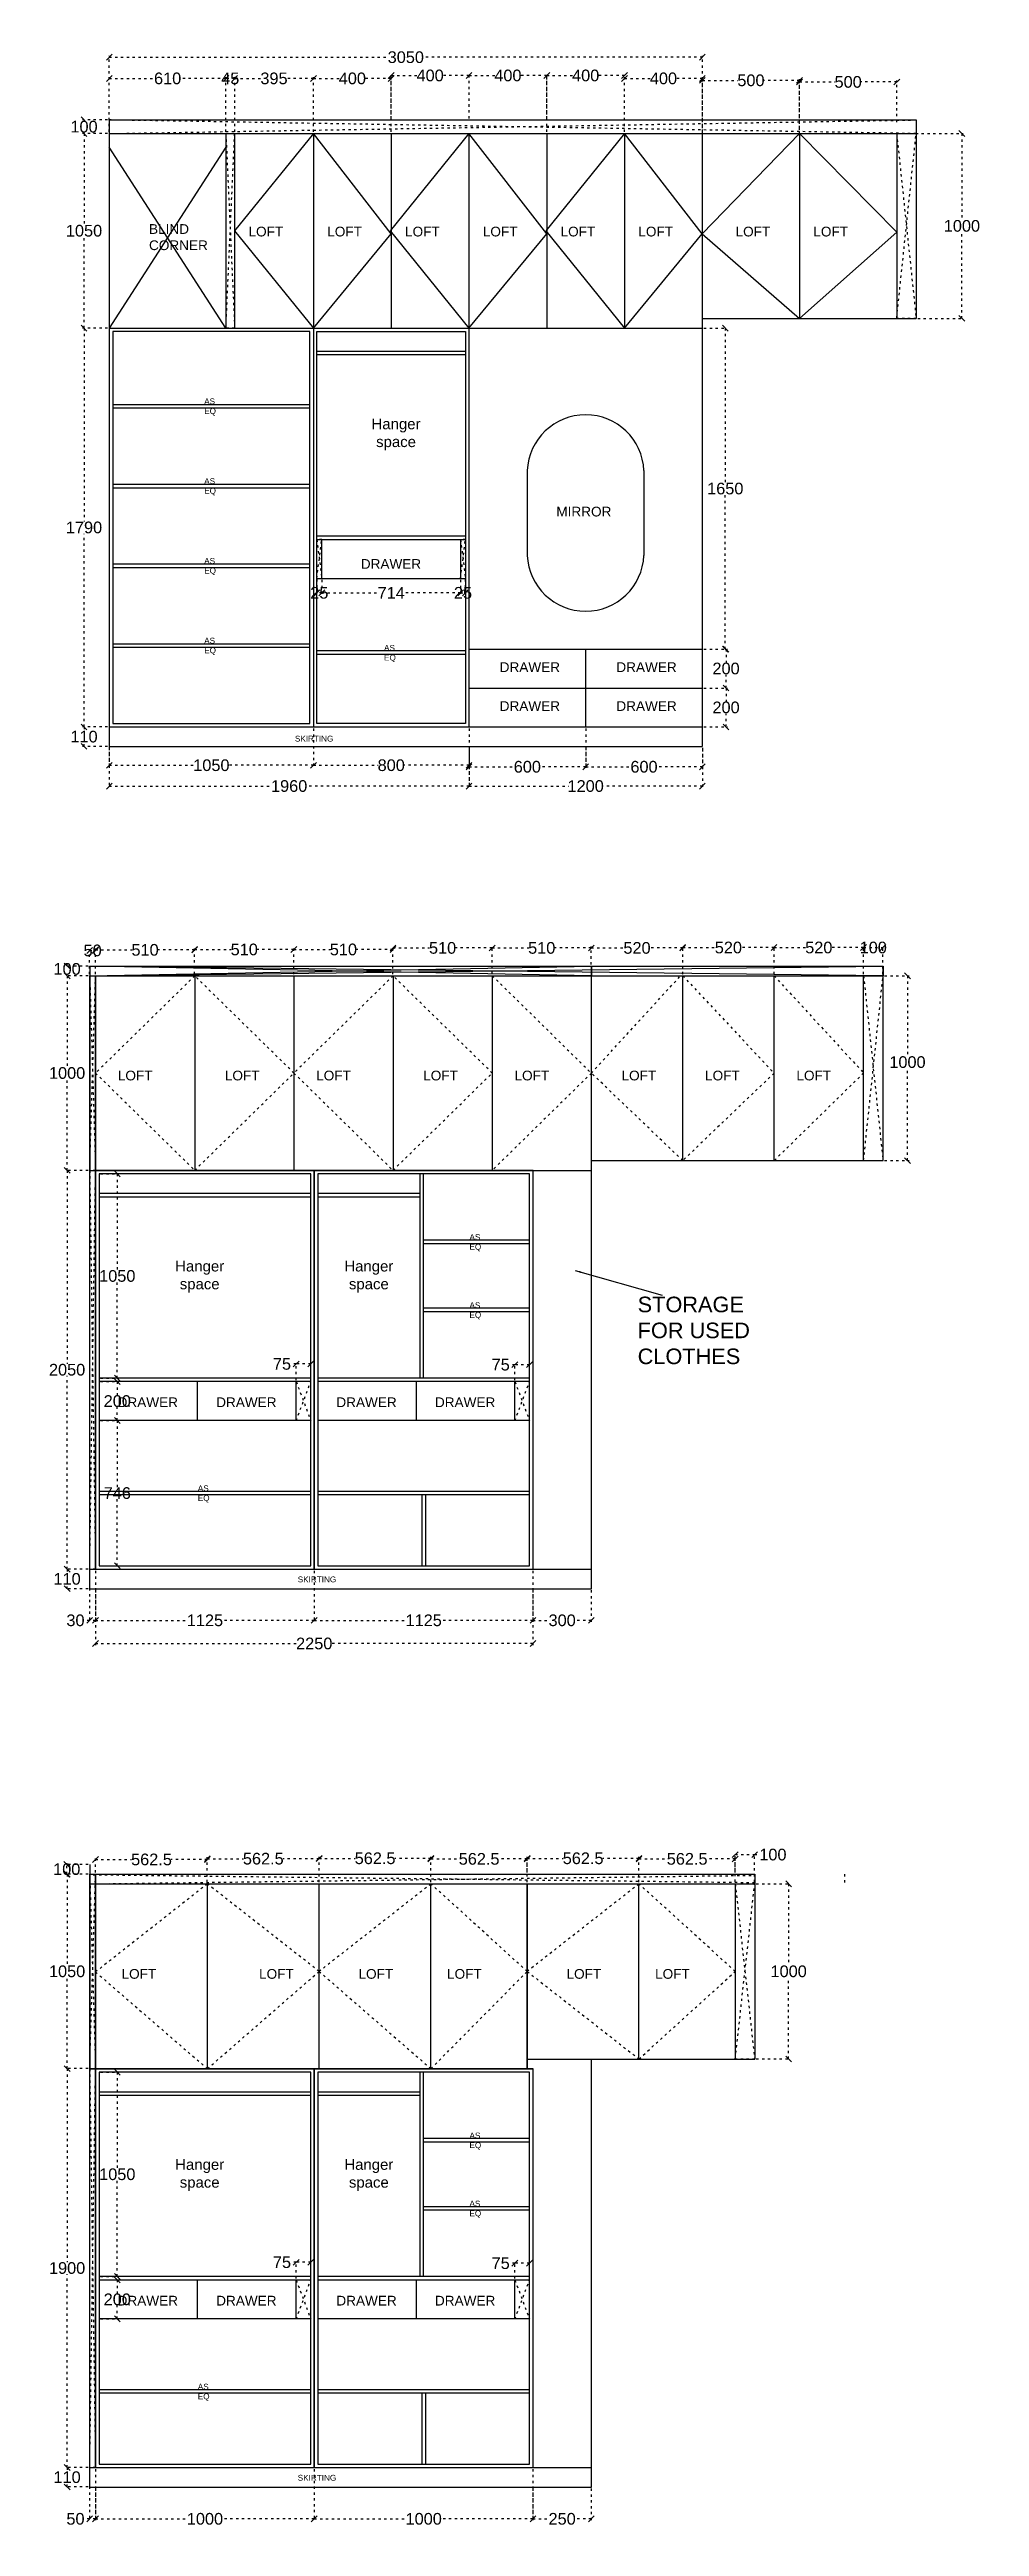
# Model space of a CAD drawing. Header units: millimetres. Extents: x 220712 to 1505573, y -354410 to 241923.
# Drawn here: x 337541 to 342324, y 108717 to 121448 of the extents above; entities that cross this region are included whole.
import ezdxf

# ---------------------------------------------------------------- set-up
doc = ezdxf.new("R2010")
doc.units = ezdxf.units.MM
doc.header["$MEASUREMENT"] = 0
doc.linetypes.add('ACAD_ISO03W100', pattern=[30, 12, -18])
doc.layers.add('Walls', color=253, linetype='Continuous')
doc.layers.add('Words', color=7, linetype='Continuous')
doc.styles.get("Standard").update_dxf_attribs({"font": 'arial.ttf'})
doc.dimstyles.get("Standard").update_dxf_attribs({"dimtxt": 60, "dimasz": 30, "dimexe": 7.75, "dimexo": 8.13, "dimgap": 0.63, "dimtad": 0, "dimtih": 1, "dimtoh": 1, "dimdec": 0, "dimzin": 0, "dimtxsty": 'Standard', "dimblk": 'OBLIQUE', "dimcen": 2.25, "dimclrd": 1, "dimclre": 1, "dimclrt": 1, "dimadec": 0, "dimazin": 0, "dimtfac": 1, "dimtdec": 0, "dimtofl": 0, "dimtmove": 0, "dimatfit": 3, "dimfxl": 1, "dimtolj": 1, "dimtzin": 0, "dimlwd": 30, "dimarcsym": 0})

msp = doc.modelspace()

# ---------------------------------------------------------------- texts
at = {"color": 7, "char_height": 50, "attachment_point": 1}
for s, width, insert in [('BLIND CORNER', 282.386, (338053.3, 120550.1)), ('LOFT', 282.386, (338564.9, 120537)), ('LOFT', 282.386, (338969.9, 120537)), ('LOFT', 282.386, (339369.9, 120537)), ('LOFT', 282.386, (339769.9, 120537)), ('LOFT', 282.386, (340169.9, 120537)), ('LOFT', 282.386, (340569.9, 120537)), ('LOFT', 282.386, (341069.9, 120537)), ('LOFT', 282.386, (341469.9, 120537)), ('MIRROR', 300.775, (340148.1, 119097.8)), ('DRAWER', 282.386, (339142.5, 118828.7)), ('DRAWER', 300.775, (339856.7, 118298.3)), ('DRAWER', 300.775, (340456.7, 118298.3)), ('DRAWER', 300.775, (339856.7, 118098.3)), ('DRAWER', 300.775, (340456.7, 118098.3)), ('LOFT', 282.386, (337892.9, 116199.3)), ('LOFT', 282.386, (338443.3, 116199.3)), ('LOFT', 282.386, (338912.9, 116199.3)), ('LOFT', 282.386, (339463.3, 116199.3)), ('LOFT', 282.386, (339932.9, 116199.3)), ('LOFT', 282.386, (340483.3, 116199.3)), ('LOFT', 282.386, (340912.9, 116199.3)), ('LOFT', 282.386, (341382.9, 116199.3)), ('DRAWER', 300.775, (337891.7, 114520)), ('DRAWER', 300.775, (338398.7, 114520)), ('DRAWER', 300.775, (339016.7, 114520)), ('DRAWER', 300.775, (339523.7, 114520)), ('LOFT', 282.386, (337911.9, 111582)), ('LOFT', 282.386, (338619.2, 111582)), ('LOFT', 282.386, (339130.5, 111582)), ('LOFT', 282.386, (339586, 111582)), ('LOFT', 282.386, (340200.5, 111582)), ('LOFT', 282.386, (340656, 111582)), ('DRAWER', 300.775, (337891.7, 109902.6)), ('DRAWER', 300.775, (338398.7, 109902.6)), ('DRAWER', 300.775, (339016.7, 109902.6)), ('DRAWER', 300.775, (339523.7, 109902.6))]:
    msp.add_mtext_dynamic_manual_height_columns(s, width=width, gutter_width=1213, heights=[0], dxfattribs=dict(at, insert=insert))
at = {"color": 18, "true_color": 0x000000, "char_height": 30, "attachment_point": 1}
for insert in [(338803.5, 117920.8), (338818.2, 113599.6), (338818.2, 108982.3)]:
    msp.add_mtext_dynamic_manual_height_columns('SKIRTING', width=2764.543, gutter_width=1, heights=[238.1], dxfattribs=dict(at, insert=insert))
at = {"layer": 'Words', "color": 0, "attachment_point": 1}
for s, width, heights, insert, char_height in [('AS\\PEQ', 1178.022, [0], (338337.1, 119654.5), 30), ('\\pxqc;Hanger space  ', 324.313, [440.1], (339161.5, 119551.1), 55), ('AS\\PEQ', 1178.022, [0], (338337.1, 119244.5), 30), ('AS\\PEQ', 1178.022, [0], (338337.1, 118834.5), 30), ('AS\\PEQ', 1178.022, [0], (338337.1, 118424.5), 30), ('AS\\PEQ', 1178.022, [0], (339262.1, 118387.5), 30), ('AS\\PEQ', 1178.022, [0], (339701.4, 115358.9), 30), ('\\pxqc;Hanger space  ', 324.313, [440.1], (338151.7, 115222.4), 55), ('\\pxqc;Hanger space  ', 324.313, [440.1], (339021.7, 115222.4), 55), ('AS\\PEQ', 1178.022, [0], (339701.4, 115008.9), 30), ('STORAGE FOR USED CLOTHES', 699.618, [440.1], (340566.4, 115037.8), 80), ('AS\\PEQ', 1178.022, [0], (338304.2, 114067.9), 30), ('AS\\PEQ', 1178.022, [0], (339701.4, 110741.5), 30), ('\\pxqc;Hanger space  ', 324.313, [440.1], (338151.7, 110605.1), 55), ('\\pxqc;Hanger space  ', 324.313, [440.1], (339021.7, 110605.1), 55), ('AS\\PEQ', 1178.022, [0], (339701.4, 110391.5), 30), ('AS\\PEQ', 1178.022, [0], (338304.2, 109450.5), 30)]:
    msp.add_mtext_dynamic_manual_height_columns(s, width=width, gutter_width=866.4, heights=heights, dxfattribs=dict(at, insert=insert, char_height=char_height))

# ---------------------------------------------------------------- blocks, each defined once
blk = doc.blocks.new('_Oblique')
at = {"color": 0, "linetype": 'ByBlock', "lineweight": -2}
blk.add_line((-0.5, -0.5), (0.5, 0.5), dxfattribs=at)
blk = doc.blocks.new('*D1116')
at = {"layer": 'Defpoints', "color": 0, "linetype": 'ACAD_ISO03W100', "transparency": 16777216}
for p in [(340499, 121299), (340499, 121016), (340899, 121016)]:
    blk.add_point(p, dxfattribs=at)
at = {"layer": 'Walls', "color": 1, "linetype": 'ACAD_ISO03W100', "lineweight": -2, "transparency": 16777216}
for p, q in [((340499, 121024), (340499, 121307)), ((340899, 121024), (340899, 121307))]:
    blk.add_line(p, q, dxfattribs=at)
at = {"layer": 'Walls', "color": 1, "linetype": 'ACAD_ISO03W100', "lineweight": 30, "transparency": 16777216}
for p, q in [((340499, 121299), (340631, 121299)), ((340899, 121299), (340767, 121299))]:
    blk.add_line(p, q, dxfattribs=at)
at = {"layer": 'Walls', "color": 1, "linetype": 'ACAD_ISO03W100', "lineweight": 30, "transparency": 16777216, "xscale": 30, "yscale": 30, "zscale": 30, "rotation": 180}
blk.add_blockref('_Oblique', (340499, 121299), dxfattribs=at)
at = {"layer": 'Walls', "color": 1, "linetype": 'ACAD_ISO03W100', "lineweight": 30, "transparency": 16777216, "xscale": 30, "yscale": 30, "zscale": 30}
blk.add_blockref('_Oblique', (340899, 121299), dxfattribs=at)
at = {"layer": 'Walls', "color": 1, "linetype": 'ACAD_ISO03W100', "transparency": 16777216, "insert": (340699, 121299), "char_height": 60, "attachment_point": 5}
blk.add_mtext('\\A1;400', dxfattribs=at)
blk = doc.blocks.new('*D1117')
at = {"layer": 'Defpoints', "color": 0, "linetype": 'ACAD_ISO03W100', "transparency": 16777216}
for p in [(340099, 121314), (340099, 121016), (340499, 121016)]:
    blk.add_point(p, dxfattribs=at)
at = {"layer": 'Walls', "color": 1, "linetype": 'ACAD_ISO03W100', "lineweight": -2, "transparency": 16777216}
for p, q in [((340099, 121024), (340099, 121322)), ((340499, 121024), (340499, 121322))]:
    blk.add_line(p, q, dxfattribs=at)
at = {"layer": 'Walls', "color": 1, "linetype": 'ACAD_ISO03W100', "lineweight": 30, "transparency": 16777216}
for p, q in [((340099, 121314), (340231, 121314)), ((340499, 121314), (340367, 121314))]:
    blk.add_line(p, q, dxfattribs=at)
at = {"layer": 'Walls', "color": 1, "linetype": 'ACAD_ISO03W100', "lineweight": 30, "transparency": 16777216, "xscale": 30, "yscale": 30, "zscale": 30, "rotation": 180}
blk.add_blockref('_Oblique', (340099, 121314), dxfattribs=at)
at = {"layer": 'Walls', "color": 1, "linetype": 'ACAD_ISO03W100', "lineweight": 30, "transparency": 16777216, "xscale": 30, "yscale": 30, "zscale": 30}
blk.add_blockref('_Oblique', (340499, 121314), dxfattribs=at)
at = {"layer": 'Walls', "color": 1, "linetype": 'ACAD_ISO03W100', "transparency": 16777216, "insert": (340299, 121314), "char_height": 60, "attachment_point": 5}
blk.add_mtext('\\A1;400', dxfattribs=at)
blk = doc.blocks.new('*D1109')
at = {"layer": 'Defpoints', "color": 0, "linetype": 'ACAD_ISO03W100', "transparency": 16777216}
for p in [(339699, 121314), (339699, 121086), (340099, 121086)]:
    blk.add_point(p, dxfattribs=at)
at = {"layer": 'Walls', "color": 1, "linetype": 'ACAD_ISO03W100', "lineweight": -2, "transparency": 16777216}
for p, q in [((339699, 121094), (339699, 121322)), ((340099, 121094), (340099, 121322))]:
    blk.add_line(p, q, dxfattribs=at)
at = {"layer": 'Walls', "color": 1, "linetype": 'ACAD_ISO03W100', "lineweight": 30, "transparency": 16777216}
for p, q in [((339699, 121314), (339831, 121314)), ((340099, 121314), (339967, 121314))]:
    blk.add_line(p, q, dxfattribs=at)
at = {"layer": 'Walls', "color": 1, "linetype": 'ACAD_ISO03W100', "lineweight": 30, "transparency": 16777216, "xscale": 30, "yscale": 30, "zscale": 30, "rotation": 180}
blk.add_blockref('_Oblique', (339699, 121314), dxfattribs=at)
at = {"layer": 'Walls', "color": 1, "linetype": 'ACAD_ISO03W100', "lineweight": 30, "transparency": 16777216, "xscale": 30, "yscale": 30, "zscale": 30}
blk.add_blockref('_Oblique', (340099, 121314), dxfattribs=at)
at = {"layer": 'Walls', "color": 1, "linetype": 'ACAD_ISO03W100', "transparency": 16777216, "insert": (339899, 121314), "char_height": 60, "attachment_point": 5}
blk.add_mtext('\\A1;400', dxfattribs=at)
blk = doc.blocks.new('*D1110')
at = {"layer": 'Defpoints', "color": 0, "linetype": 'ACAD_ISO03W100', "transparency": 16777216}
for p in [(339299, 121314), (339299, 121086), (339699, 121086)]:
    blk.add_point(p, dxfattribs=at)
at = {"layer": 'Walls', "color": 1, "linetype": 'ACAD_ISO03W100', "lineweight": -2, "transparency": 16777216}
for p, q in [((339299, 121094), (339299, 121322)), ((339699, 121094), (339699, 121322))]:
    blk.add_line(p, q, dxfattribs=at)
at = {"layer": 'Walls', "color": 1, "linetype": 'ACAD_ISO03W100', "lineweight": 30, "transparency": 16777216}
for p, q in [((339299, 121314), (339431, 121314)), ((339699, 121314), (339567, 121314))]:
    blk.add_line(p, q, dxfattribs=at)
at = {"layer": 'Walls', "color": 1, "linetype": 'ACAD_ISO03W100', "lineweight": 30, "transparency": 16777216, "xscale": 30, "yscale": 30, "zscale": 30, "rotation": 180}
blk.add_blockref('_Oblique', (339299, 121314), dxfattribs=at)
at = {"layer": 'Walls', "color": 1, "linetype": 'ACAD_ISO03W100', "lineweight": 30, "transparency": 16777216, "xscale": 30, "yscale": 30, "zscale": 30}
blk.add_blockref('_Oblique', (339699, 121314), dxfattribs=at)
at = {"layer": 'Walls', "color": 1, "linetype": 'ACAD_ISO03W100', "transparency": 16777216, "insert": (339499, 121314), "char_height": 60, "attachment_point": 5}
blk.add_mtext('\\A1;400', dxfattribs=at)
blk = doc.blocks.new('*D1118')
at = {"layer": 'Defpoints', "color": 0, "linetype": 'ACAD_ISO03W100', "transparency": 16777216}
for p in [(337849, 121299), (337849, 121016), (338449, 121016)]:
    blk.add_point(p, dxfattribs=at)
at = {"layer": 'Walls', "color": 1, "linetype": 'ACAD_ISO03W100', "lineweight": -2, "transparency": 16777216}
for p, q in [((337849, 121024), (337849, 121307)), ((338449, 121024), (338449, 121307))]:
    blk.add_line(p, q, dxfattribs=at)
at = {"layer": 'Walls', "color": 1, "linetype": 'ACAD_ISO03W100', "lineweight": 30, "transparency": 16777216}
for p, q in [((337849, 121299), (338082, 121299)), ((338449, 121299), (338216, 121299))]:
    blk.add_line(p, q, dxfattribs=at)
at = {"layer": 'Walls', "color": 1, "linetype": 'ACAD_ISO03W100', "lineweight": 30, "transparency": 16777216, "xscale": 30, "yscale": 30, "zscale": 30, "rotation": 180}
blk.add_blockref('_Oblique', (337849, 121299), dxfattribs=at)
at = {"layer": 'Walls', "color": 1, "linetype": 'ACAD_ISO03W100', "lineweight": 30, "transparency": 16777216, "xscale": 30, "yscale": 30, "zscale": 30}
blk.add_blockref('_Oblique', (338449, 121299), dxfattribs=at)
at = {"layer": 'Walls', "color": 1, "linetype": 'ACAD_ISO03W100', "transparency": 16777216, "insert": (338149, 121299), "char_height": 60, "attachment_point": 5}
blk.add_mtext('\\A1;610', dxfattribs=at)
blk = doc.blocks.new('*D1119')
at = {"layer": 'Defpoints', "color": 0, "linetype": 'ACAD_ISO03W100', "transparency": 16777216}
for p in [(338449, 121299), (338449, 121016), (338494, 121016)]:
    blk.add_point(p, dxfattribs=at)
at = {"layer": 'Walls', "color": 1, "linetype": 'ACAD_ISO03W100', "lineweight": -2, "transparency": 16777216}
for p, q in [((338449, 121024), (338449, 121307)), ((338494, 121024), (338494, 121307))]:
    blk.add_line(p, q, dxfattribs=at)
at = {"layer": 'Walls', "color": 1, "linetype": 'ACAD_ISO03W100', "lineweight": 30, "transparency": 16777216}
blk.add_line((338494, 121299), (338449, 121299), dxfattribs=at)
at = {"layer": 'Walls', "color": 1, "linetype": 'ACAD_ISO03W100', "lineweight": 30, "transparency": 16777216, "xscale": 30, "yscale": 30, "zscale": 30, "rotation": 180}
blk.add_blockref('_Oblique', (338449, 121299), dxfattribs=at)
at = {"layer": 'Walls', "color": 1, "linetype": 'ACAD_ISO03W100', "lineweight": 30, "transparency": 16777216, "xscale": 30, "yscale": 30, "zscale": 30}
blk.add_blockref('_Oblique', (338494, 121299), dxfattribs=at)
at = {"layer": 'Walls', "color": 1, "linetype": 'ACAD_ISO03W100', "transparency": 16777216, "insert": (338471, 121299), "char_height": 60, "attachment_point": 5}
blk.add_mtext('\\A1;45', dxfattribs=at)
blk = doc.blocks.new('*D1120')
at = {"layer": 'Defpoints', "color": 0, "linetype": 'ACAD_ISO03W100', "transparency": 16777216}
for p in [(338899, 121299), (338494, 121016), (338899, 121016)]:
    blk.add_point(p, dxfattribs=at)
at = {"layer": 'Walls', "color": 1, "linetype": 'ACAD_ISO03W100', "lineweight": -2, "transparency": 16777216}
for p, q in [((338494, 121024), (338494, 121307)), ((338899, 121024), (338899, 121307))]:
    blk.add_line(p, q, dxfattribs=at)
at = {"layer": 'Walls', "color": 1, "linetype": 'ACAD_ISO03W100', "lineweight": 30, "transparency": 16777216}
for p, q in [((338494, 121299), (338629, 121299)), ((338899, 121299), (338763, 121299))]:
    blk.add_line(p, q, dxfattribs=at)
at = {"layer": 'Walls', "color": 1, "linetype": 'ACAD_ISO03W100', "lineweight": 30, "transparency": 16777216, "xscale": 30, "yscale": 30, "zscale": 30, "rotation": 180}
blk.add_blockref('_Oblique', (338494, 121299), dxfattribs=at)
at = {"layer": 'Walls', "color": 1, "linetype": 'ACAD_ISO03W100', "lineweight": 30, "transparency": 16777216, "xscale": 30, "yscale": 30, "zscale": 30}
blk.add_blockref('_Oblique', (338899, 121299), dxfattribs=at)
at = {"layer": 'Walls', "color": 1, "linetype": 'ACAD_ISO03W100', "transparency": 16777216, "insert": (338696, 121299), "char_height": 60, "width": 135.43, "attachment_point": 5}
blk.add_mtext('\\A1;395', dxfattribs=at)
blk = doc.blocks.new('*D1121')
at = {"layer": 'Defpoints', "color": 0, "linetype": 'ACAD_ISO03W100', "transparency": 16777216}
for p in [(339299, 121299), (338899, 121016), (339299, 121016)]:
    blk.add_point(p, dxfattribs=at)
at = {"layer": 'Walls', "color": 1, "linetype": 'ACAD_ISO03W100', "lineweight": -2, "transparency": 16777216}
for p, q in [((338899, 121024), (338899, 121307)), ((339299, 121024), (339299, 121307))]:
    blk.add_line(p, q, dxfattribs=at)
at = {"layer": 'Walls', "color": 1, "linetype": 'ACAD_ISO03W100', "lineweight": 30, "transparency": 16777216}
for p, q in [((338899, 121299), (339031, 121299)), ((339299, 121299), (339167, 121299))]:
    blk.add_line(p, q, dxfattribs=at)
at = {"layer": 'Walls', "color": 1, "linetype": 'ACAD_ISO03W100', "lineweight": 30, "transparency": 16777216, "xscale": 30, "yscale": 30, "zscale": 30, "rotation": 180}
blk.add_blockref('_Oblique', (338899, 121299), dxfattribs=at)
at = {"layer": 'Walls', "color": 1, "linetype": 'ACAD_ISO03W100', "lineweight": 30, "transparency": 16777216, "xscale": 30, "yscale": 30, "zscale": 30}
blk.add_blockref('_Oblique', (339299, 121299), dxfattribs=at)
at = {"layer": 'Walls', "color": 1, "linetype": 'ACAD_ISO03W100', "transparency": 16777216, "insert": (339099, 121299), "char_height": 60, "attachment_point": 5}
blk.add_mtext('\\A1;400', dxfattribs=at)
blk = doc.blocks.new('*D1111')
at = {"layer": 'Defpoints', "color": 0, "linetype": 'ACAD_ISO03W100', "transparency": 16777216}
for p in [(340899, 121408), (337849, 121016), (340899, 121016)]:
    blk.add_point(p, dxfattribs=at)
at = {"layer": 'Walls', "color": 1, "linetype": 'ACAD_ISO03W100', "lineweight": -2, "transparency": 16777216}
for p, q in [((337849, 121024), (337849, 121416)), ((340899, 121024), (340899, 121416))]:
    blk.add_line(p, q, dxfattribs=at)
at = {"layer": 'Walls', "color": 1, "linetype": 'ACAD_ISO03W100', "lineweight": 30, "transparency": 16777216}
for p, q in [((337849, 121408), (339283, 121408)), ((340899, 121408), (339464, 121408))]:
    blk.add_line(p, q, dxfattribs=at)
at = {"layer": 'Walls', "color": 1, "linetype": 'ACAD_ISO03W100', "lineweight": 30, "transparency": 16777216, "xscale": 30, "yscale": 30, "zscale": 30, "rotation": 180}
blk.add_blockref('_Oblique', (337849, 121408), dxfattribs=at)
at = {"layer": 'Walls', "color": 1, "linetype": 'ACAD_ISO03W100', "lineweight": 30, "transparency": 16777216, "xscale": 30, "yscale": 30, "zscale": 30}
blk.add_blockref('_Oblique', (340899, 121408), dxfattribs=at)
at = {"layer": 'Walls', "color": 1, "linetype": 'ACAD_ISO03W100', "transparency": 16777216, "insert": (339374, 121408), "char_height": 60, "attachment_point": 5}
blk.add_mtext('\\A1;3050', dxfattribs=at)
blk = doc.blocks.new('*D1122')
at = {"layer": 'Defpoints', "color": 0, "linetype": 'ACAD_ISO03W100', "transparency": 16777216}
for p in [(340899, 118166), (340899, 117966), (341021, 117966)]:
    blk.add_point(p, dxfattribs=at)
at = {"layer": 'Walls', "color": 1, "linetype": 'ACAD_ISO03W100', "lineweight": -2, "transparency": 16777216}
for p, q in [((340907, 118166), (341028, 118166)), ((340907, 117966), (341028, 117966))]:
    blk.add_line(p, q, dxfattribs=at)
at = {"layer": 'Walls', "color": 1, "linetype": 'ACAD_ISO03W100', "lineweight": 30, "transparency": 16777216}
for p, q in [((341021, 118166), (341021, 118097)), ((341021, 117966), (341021, 118034))]:
    blk.add_line(p, q, dxfattribs=at)
at = {"layer": 'Walls', "color": 1, "linetype": 'ACAD_ISO03W100', "lineweight": 30, "transparency": 16777216, "xscale": 30, "yscale": 30, "zscale": 30}
for p, rotation in [((341021, 118166), 90), ((341021, 117966), 270)]:
    blk.add_blockref('_Oblique', p, dxfattribs=dict(at, rotation=rotation))
at = {"layer": 'Walls', "color": 1, "linetype": 'ACAD_ISO03W100', "transparency": 16777216, "insert": (341021, 118066), "char_height": 60, "attachment_point": 5}
blk.add_mtext('\\A1;200', dxfattribs=at)
blk = doc.blocks.new('*D1123')
at = {"layer": 'Defpoints', "color": 0, "linetype": 'ACAD_ISO03W100', "transparency": 16777216}
for p in [(340899, 118366), (340899, 118166), (341021, 118166)]:
    blk.add_point(p, dxfattribs=at)
at = {"layer": 'Walls', "color": 1, "linetype": 'ACAD_ISO03W100', "lineweight": -2, "transparency": 16777216}
for p, q in [((340907, 118366), (341028, 118366)), ((340907, 118166), (341028, 118166))]:
    blk.add_line(p, q, dxfattribs=at)
at = {"layer": 'Walls', "color": 1, "linetype": 'ACAD_ISO03W100', "lineweight": 30, "transparency": 16777216}
for p, q in [((341021, 118366), (341021, 118297)), ((341021, 118166), (341021, 118234))]:
    blk.add_line(p, q, dxfattribs=at)
at = {"layer": 'Walls', "color": 1, "linetype": 'ACAD_ISO03W100', "lineweight": 30, "transparency": 16777216, "xscale": 30, "yscale": 30, "zscale": 30}
for p, rotation in [((341021, 118366), 90), ((341021, 118166), 270)]:
    blk.add_blockref('_Oblique', p, dxfattribs=dict(at, rotation=rotation))
at = {"layer": 'Walls', "color": 1, "linetype": 'ACAD_ISO03W100', "transparency": 16777216, "insert": (341021, 118266), "char_height": 60, "attachment_point": 5}
blk.add_mtext('\\A1;200', dxfattribs=at)
blk = doc.blocks.new('*D1112')
at = {"layer": 'Defpoints', "color": 0, "linetype": 'ACAD_ISO03W100', "transparency": 16777216}
for p in [(340899, 120016), (340899, 118366), (341017, 118366)]:
    blk.add_point(p, dxfattribs=at)
at = {"layer": 'Walls', "color": 1, "linetype": 'ACAD_ISO03W100', "lineweight": -2, "transparency": 16777216}
for p, q in [((340907, 120016), (341025, 120016)), ((340907, 118366), (341025, 118366))]:
    blk.add_line(p, q, dxfattribs=at)
at = {"layer": 'Walls', "color": 1, "linetype": 'ACAD_ISO03W100', "lineweight": 30, "transparency": 16777216}
for p, q in [((341017, 120016), (341017, 119222)), ((341017, 118366), (341017, 119159))]:
    blk.add_line(p, q, dxfattribs=at)
at = {"layer": 'Walls', "color": 1, "linetype": 'ACAD_ISO03W100', "lineweight": 30, "transparency": 16777216, "xscale": 30, "yscale": 30, "zscale": 30}
for p, rotation in [((341017, 120016), 90), ((341017, 118366), 270)]:
    blk.add_blockref('_Oblique', p, dxfattribs=dict(at, rotation=rotation))
at = {"layer": 'Walls', "color": 1, "linetype": 'ACAD_ISO03W100', "transparency": 16777216, "insert": (341017, 119191), "char_height": 60, "attachment_point": 5}
blk.add_mtext('\\A1;1650', dxfattribs=at)
blk = doc.blocks.new('*D1124')
at = {"layer": 'Defpoints', "color": 0, "linetype": 'ACAD_ISO03W100', "transparency": 16777216}
for p in [(337719, 117966), (337849, 117966), (337849, 117866)]:
    blk.add_point(p, dxfattribs=at)
at = {"layer": 'Walls', "color": 1, "linetype": 'ACAD_ISO03W100', "lineweight": -2, "transparency": 16777216}
for p, q in [((337840, 117966), (337712, 117966)), ((337840, 117866), (337712, 117866))]:
    blk.add_line(p, q, dxfattribs=at)
at = {"layer": 'Walls', "color": 1, "linetype": 'ACAD_ISO03W100', "lineweight": 30, "transparency": 16777216}
for p, q in [((337719, 117966), (337719, 117947)), ((337719, 117866), (337719, 117884))]:
    blk.add_line(p, q, dxfattribs=at)
at = {"layer": 'Walls', "color": 1, "linetype": 'ACAD_ISO03W100', "lineweight": 30, "transparency": 16777216, "xscale": 30, "yscale": 30, "zscale": 30}
for p, rotation in [((337719, 117966), 90), ((337719, 117866), 270)]:
    blk.add_blockref('_Oblique', p, dxfattribs=dict(at, rotation=rotation))
at = {"layer": 'Walls', "color": 1, "linetype": 'ACAD_ISO03W100', "transparency": 16777216, "insert": (337719, 117916), "char_height": 60, "attachment_point": 5}
blk.add_mtext('\\A1;110', dxfattribs=at)
blk = doc.blocks.new('*D1125')
at = {"layer": 'Defpoints', "color": 0, "linetype": 'ACAD_ISO03W100', "transparency": 16777216}
for p in [(337719, 120016), (337849, 120016), (337849, 117966)]:
    blk.add_point(p, dxfattribs=at)
at = {"layer": 'Walls', "color": 1, "linetype": 'ACAD_ISO03W100', "lineweight": -2, "transparency": 16777216}
for p, q in [((337840, 120016), (337712, 120016)), ((337840, 117966), (337712, 117966))]:
    blk.add_line(p, q, dxfattribs=at)
at = {"layer": 'Walls', "color": 1, "linetype": 'ACAD_ISO03W100', "lineweight": 30, "transparency": 16777216}
for p, q in [((337719, 120016), (337719, 119022)), ((337719, 117966), (337719, 118959))]:
    blk.add_line(p, q, dxfattribs=at)
at = {"layer": 'Walls', "color": 1, "linetype": 'ACAD_ISO03W100', "lineweight": 30, "transparency": 16777216, "xscale": 30, "yscale": 30, "zscale": 30}
for p, rotation in [((337719, 120016), 90), ((337719, 117966), 270)]:
    blk.add_blockref('_Oblique', p, dxfattribs=dict(at, rotation=rotation))
at = {"layer": 'Walls', "color": 1, "linetype": 'ACAD_ISO03W100', "transparency": 16777216, "insert": (337719, 118991), "char_height": 60, "attachment_point": 5}
blk.add_mtext('\\A1;1790', dxfattribs=at)
blk = doc.blocks.new('*D1126')
at = {"layer": 'Defpoints', "color": 0, "linetype": 'ACAD_ISO03W100', "transparency": 16777216}
for p in [(337719, 121016), (337849, 121016), (337849, 120016)]:
    blk.add_point(p, dxfattribs=at)
at = {"layer": 'Walls', "color": 1, "linetype": 'ACAD_ISO03W100', "lineweight": -2, "transparency": 16777216}
for p, q in [((337840, 121016), (337712, 121016)), ((337840, 120016), (337712, 120016))]:
    blk.add_line(p, q, dxfattribs=at)
at = {"layer": 'Walls', "color": 1, "linetype": 'ACAD_ISO03W100', "lineweight": 30, "transparency": 16777216}
for p, q in [((337719, 121016), (337719, 120547)), ((337719, 120016), (337719, 120484))]:
    blk.add_line(p, q, dxfattribs=at)
at = {"layer": 'Walls', "color": 1, "linetype": 'ACAD_ISO03W100', "lineweight": 30, "transparency": 16777216, "xscale": 30, "yscale": 30, "zscale": 30}
for p, rotation in [((337719, 121016), 90), ((337719, 120016), 270)]:
    blk.add_blockref('_Oblique', p, dxfattribs=dict(at, rotation=rotation))
at = {"layer": 'Walls', "color": 1, "linetype": 'ACAD_ISO03W100', "transparency": 16777216, "insert": (337719, 120516), "char_height": 60, "attachment_point": 5}
blk.add_mtext('\\A1;1050', dxfattribs=at)
blk = doc.blocks.new('*D1127')
at = {"layer": 'Defpoints', "color": 0, "linetype": 'ACAD_ISO03W100', "transparency": 16777216}
for p in [(337719, 121086), (337849, 121086), (337849, 121016)]:
    blk.add_point(p, dxfattribs=at)
at = {"layer": 'Walls', "color": 1, "linetype": 'ACAD_ISO03W100', "lineweight": -2, "transparency": 16777216}
for p, q in [((337840, 121086), (337712, 121086)), ((337840, 121016), (337712, 121016))]:
    blk.add_line(p, q, dxfattribs=at)
at = {"layer": 'Walls', "color": 1, "linetype": 'ACAD_ISO03W100', "lineweight": 30, "transparency": 16777216}
for p, q in [((337719, 121086), (337719, 121082)), ((337719, 121016), (337719, 121019))]:
    blk.add_line(p, q, dxfattribs=at)
at = {"layer": 'Walls', "color": 1, "linetype": 'ACAD_ISO03W100', "lineweight": 30, "transparency": 16777216, "xscale": 30, "yscale": 30, "zscale": 30}
for p, rotation in [((337719, 121086), 90), ((337719, 121016), 270)]:
    blk.add_blockref('_Oblique', p, dxfattribs=dict(at, rotation=rotation))
at = {"layer": 'Walls', "color": 1, "linetype": 'ACAD_ISO03W100', "transparency": 16777216, "insert": (337719, 121051), "char_height": 60, "attachment_point": 5}
blk.add_mtext('\\A1;100', dxfattribs=at)
blk = doc.blocks.new('*D1128')
at = {"layer": 'Defpoints', "color": 0, "linetype": 'ACAD_ISO03W100', "transparency": 16777216}
for p in [(337849, 117966), (338899, 117966), (338899, 117769)]:
    blk.add_point(p, dxfattribs=at)
at = {"layer": 'Walls', "color": 1, "linetype": 'ACAD_ISO03W100', "lineweight": -2, "transparency": 16777216}
for p, q in [((337849, 117958), (337849, 117761)), ((338899, 117958), (338899, 117761))]:
    blk.add_line(p, q, dxfattribs=at)
at = {"layer": 'Walls', "color": 1, "linetype": 'ACAD_ISO03W100', "lineweight": 30, "transparency": 16777216}
for p, q in [((337849, 117769), (338286, 117769)), ((338899, 117769), (338461, 117769))]:
    blk.add_line(p, q, dxfattribs=at)
at = {"layer": 'Walls', "color": 1, "linetype": 'ACAD_ISO03W100', "lineweight": 30, "transparency": 16777216, "xscale": 30, "yscale": 30, "zscale": 30, "rotation": 180}
blk.add_blockref('_Oblique', (337849, 117769), dxfattribs=at)
at = {"layer": 'Walls', "color": 1, "linetype": 'ACAD_ISO03W100', "lineweight": 30, "transparency": 16777216, "xscale": 30, "yscale": 30, "zscale": 30}
blk.add_blockref('_Oblique', (338899, 117769), dxfattribs=at)
at = {"layer": 'Walls', "color": 1, "linetype": 'ACAD_ISO03W100', "transparency": 16777216, "insert": (338374, 117769), "char_height": 60, "attachment_point": 5}
blk.add_mtext('\\A1;1050', dxfattribs=at)
blk = doc.blocks.new('*D1113')
at = {"layer": 'Defpoints', "color": 0, "linetype": 'ACAD_ISO03W100', "transparency": 16777216}
for p in [(338899, 117966), (339699, 117966), (339699, 117769)]:
    blk.add_point(p, dxfattribs=at)
at = {"layer": 'Walls', "color": 1, "linetype": 'ACAD_ISO03W100', "lineweight": -2, "transparency": 16777216}
for p, q in [((338899, 117958), (338899, 117761)), ((339699, 117958), (339699, 117761))]:
    blk.add_line(p, q, dxfattribs=at)
at = {"layer": 'Walls', "color": 1, "linetype": 'ACAD_ISO03W100', "lineweight": 30, "transparency": 16777216}
for p, q in [((338899, 117769), (339232, 117769)), ((339699, 117769), (339365, 117769))]:
    blk.add_line(p, q, dxfattribs=at)
at = {"layer": 'Walls', "color": 1, "linetype": 'ACAD_ISO03W100', "lineweight": 30, "transparency": 16777216, "xscale": 30, "yscale": 30, "zscale": 30, "rotation": 180}
blk.add_blockref('_Oblique', (338899, 117769), dxfattribs=at)
at = {"layer": 'Walls', "color": 1, "linetype": 'ACAD_ISO03W100', "lineweight": 30, "transparency": 16777216, "xscale": 30, "yscale": 30, "zscale": 30}
blk.add_blockref('_Oblique', (339699, 117769), dxfattribs=at)
at = {"layer": 'Walls', "color": 1, "linetype": 'ACAD_ISO03W100', "transparency": 16777216, "insert": (339299, 117769), "char_height": 60, "attachment_point": 5}
blk.add_mtext('\\A1;800', dxfattribs=at)
blk = doc.blocks.new('*D1129')
at = {"layer": 'Defpoints', "color": 0, "linetype": 'ACAD_ISO03W100', "transparency": 16777216}
for p in [(339699, 117966), (340299, 117966), (339699, 117761)]:
    blk.add_point(p, dxfattribs=at)
at = {"layer": 'Walls', "color": 1, "linetype": 'ACAD_ISO03W100', "lineweight": -2, "transparency": 16777216}
for p, q in [((339699, 117958), (339699, 117754)), ((340299, 117958), (340299, 117754))]:
    blk.add_line(p, q, dxfattribs=at)
at = {"layer": 'Walls', "color": 1, "linetype": 'ACAD_ISO03W100', "lineweight": 30, "transparency": 16777216}
for p, q in [((339699, 117761), (339932, 117761)), ((340299, 117761), (340066, 117761))]:
    blk.add_line(p, q, dxfattribs=at)
at = {"layer": 'Walls', "color": 1, "linetype": 'ACAD_ISO03W100', "lineweight": 30, "transparency": 16777216, "xscale": 30, "yscale": 30, "zscale": 30, "rotation": 180}
blk.add_blockref('_Oblique', (339699, 117761), dxfattribs=at)
at = {"layer": 'Walls', "color": 1, "linetype": 'ACAD_ISO03W100', "lineweight": 30, "transparency": 16777216, "xscale": 30, "yscale": 30, "zscale": 30}
blk.add_blockref('_Oblique', (340299, 117761), dxfattribs=at)
at = {"layer": 'Walls', "color": 1, "linetype": 'ACAD_ISO03W100', "transparency": 16777216, "insert": (339999, 117761), "char_height": 60, "attachment_point": 5}
blk.add_mtext('\\A1;600', dxfattribs=at)
blk = doc.blocks.new('*D1130')
at = {"layer": 'Defpoints', "color": 0, "linetype": 'ACAD_ISO03W100', "transparency": 16777216}
for p in [(340299, 117866), (340299, 117761), (340899, 117866)]:
    blk.add_point(p, dxfattribs=at)
at = {"layer": 'Walls', "color": 1, "linetype": 'ACAD_ISO03W100', "lineweight": -2, "transparency": 16777216}
for p, q in [((340299, 117858), (340299, 117754)), ((340899, 117858), (340899, 117754))]:
    blk.add_line(p, q, dxfattribs=at)
at = {"layer": 'Walls', "color": 1, "linetype": 'ACAD_ISO03W100', "lineweight": 30, "transparency": 16777216}
for p, q in [((340299, 117761), (340532, 117761)), ((340899, 117761), (340666, 117761))]:
    blk.add_line(p, q, dxfattribs=at)
at = {"layer": 'Walls', "color": 1, "linetype": 'ACAD_ISO03W100', "lineweight": 30, "transparency": 16777216, "xscale": 30, "yscale": 30, "zscale": 30, "rotation": 180}
blk.add_blockref('_Oblique', (340299, 117761), dxfattribs=at)
at = {"layer": 'Walls', "color": 1, "linetype": 'ACAD_ISO03W100', "lineweight": 30, "transparency": 16777216, "xscale": 30, "yscale": 30, "zscale": 30}
blk.add_blockref('_Oblique', (340899, 117761), dxfattribs=at)
at = {"layer": 'Walls', "color": 1, "linetype": 'ACAD_ISO03W100', "transparency": 16777216, "insert": (340599, 117761), "char_height": 60, "attachment_point": 5}
blk.add_mtext('\\A1;600', dxfattribs=at)
blk = doc.blocks.new('*D1114')
at = {"layer": 'Defpoints', "color": 0, "linetype": 'ACAD_ISO03W100', "transparency": 16777216}
for p in [(337849, 117866), (339699, 117866), (339699, 117662)]:
    blk.add_point(p, dxfattribs=at)
at = {"layer": 'Walls', "color": 1, "linetype": 'ACAD_ISO03W100', "lineweight": -2, "transparency": 16777216}
for p, q in [((337849, 117858), (337849, 117654)), ((339699, 117858), (339699, 117654))]:
    blk.add_line(p, q, dxfattribs=at)
at = {"layer": 'Walls', "color": 1, "linetype": 'ACAD_ISO03W100', "lineweight": 30, "transparency": 16777216}
for p, q in [((337849, 117662), (338686, 117662)), ((339699, 117662), (338861, 117662))]:
    blk.add_line(p, q, dxfattribs=at)
at = {"layer": 'Walls', "color": 1, "linetype": 'ACAD_ISO03W100', "lineweight": 30, "transparency": 16777216, "xscale": 30, "yscale": 30, "zscale": 30, "rotation": 180}
blk.add_blockref('_Oblique', (337849, 117662), dxfattribs=at)
at = {"layer": 'Walls', "color": 1, "linetype": 'ACAD_ISO03W100', "lineweight": 30, "transparency": 16777216, "xscale": 30, "yscale": 30, "zscale": 30}
blk.add_blockref('_Oblique', (339699, 117662), dxfattribs=at)
at = {"layer": 'Walls', "color": 1, "linetype": 'ACAD_ISO03W100', "transparency": 16777216, "insert": (338774, 117662), "char_height": 60, "attachment_point": 5}
blk.add_mtext('\\A1;1960', dxfattribs=at)
blk = doc.blocks.new('*D1115')
at = {"layer": 'Defpoints', "color": 0, "linetype": 'ACAD_ISO03W100', "transparency": 16777216}
for p in [(339699, 117859), (340899, 117859), (340899, 117662)]:
    blk.add_point(p, dxfattribs=at)
at = {"layer": 'Walls', "color": 1, "linetype": 'ACAD_ISO03W100', "lineweight": -2, "transparency": 16777216}
for p, q in [((339699, 117851), (339699, 117654)), ((340899, 117851), (340899, 117654))]:
    blk.add_line(p, q, dxfattribs=at)
at = {"layer": 'Walls', "color": 1, "linetype": 'ACAD_ISO03W100', "lineweight": 30, "transparency": 16777216}
for p, q in [((339699, 117662), (340211, 117662)), ((340899, 117662), (340386, 117662))]:
    blk.add_line(p, q, dxfattribs=at)
at = {"layer": 'Walls', "color": 1, "linetype": 'ACAD_ISO03W100', "lineweight": 30, "transparency": 16777216, "xscale": 30, "yscale": 30, "zscale": 30, "rotation": 180}
blk.add_blockref('_Oblique', (339699, 117662), dxfattribs=at)
at = {"layer": 'Walls', "color": 1, "linetype": 'ACAD_ISO03W100', "lineweight": 30, "transparency": 16777216, "xscale": 30, "yscale": 30, "zscale": 30}
blk.add_blockref('_Oblique', (340899, 117662), dxfattribs=at)
at = {"layer": 'Walls', "color": 1, "linetype": 'ACAD_ISO03W100', "transparency": 16777216, "insert": (340299, 117662), "char_height": 60, "attachment_point": 5}
blk.add_mtext('\\A1;1200', dxfattribs=at)
blk = doc.blocks.new('*D1131')
at = {"layer": 'Defpoints', "color": 0, "linetype": 'ACAD_ISO03W100', "transparency": 16777216}
for p in [(338917, 118733), (338917, 118655), (338942, 118730)]:
    blk.add_point(p, dxfattribs=at)
at = {"layer": 'Walls', "color": 1, "linetype": 'ACAD_ISO03W100', "lineweight": -2, "transparency": 16777216}
for p, q in [((338917, 118725), (338917, 118647)), ((338942, 118722), (338942, 118647))]:
    blk.add_line(p, q, dxfattribs=at)
at = {"layer": 'Walls', "color": 1, "linetype": 'ACAD_ISO03W100', "lineweight": 30, "transparency": 16777216}
blk.add_line((338942, 118655), (338917, 118655), dxfattribs=at)
at = {"layer": 'Walls', "color": 1, "linetype": 'ACAD_ISO03W100', "lineweight": 30, "transparency": 16777216, "xscale": 30, "yscale": 30, "zscale": 30, "rotation": 180}
blk.add_blockref('_Oblique', (338917, 118655), dxfattribs=at)
at = {"layer": 'Walls', "color": 1, "linetype": 'ACAD_ISO03W100', "lineweight": 30, "transparency": 16777216, "xscale": 30, "yscale": 30, "zscale": 30}
blk.add_blockref('_Oblique', (338942, 118655), dxfattribs=at)
at = {"layer": 'Walls', "color": 1, "linetype": 'ACAD_ISO03W100', "transparency": 16777216, "insert": (338929, 118655), "char_height": 60, "attachment_point": 5}
blk.add_mtext('\\A1;25', dxfattribs=at)
blk = doc.blocks.new('*D1132')
at = {"layer": 'Defpoints', "color": 0, "linetype": 'ACAD_ISO03W100', "transparency": 16777216}
for p in [(338942, 118730), (338942, 118655), (339656, 118730)]:
    blk.add_point(p, dxfattribs=at)
at = {"layer": 'Walls', "color": 1, "linetype": 'ACAD_ISO03W100', "lineweight": -2, "transparency": 16777216}
for p, q in [((338942, 118722), (338942, 118647)), ((339656, 118722), (339656, 118647))]:
    blk.add_line(p, q, dxfattribs=at)
at = {"layer": 'Walls', "color": 1, "linetype": 'ACAD_ISO03W100', "lineweight": 30, "transparency": 16777216}
for p, q in [((338942, 118655), (339232, 118655)), ((339656, 118655), (339365, 118655))]:
    blk.add_line(p, q, dxfattribs=at)
at = {"layer": 'Walls', "color": 1, "linetype": 'ACAD_ISO03W100', "lineweight": 30, "transparency": 16777216, "xscale": 30, "yscale": 30, "zscale": 30, "rotation": 180}
blk.add_blockref('_Oblique', (338942, 118655), dxfattribs=at)
at = {"layer": 'Walls', "color": 1, "linetype": 'ACAD_ISO03W100', "lineweight": 30, "transparency": 16777216, "xscale": 30, "yscale": 30, "zscale": 30}
blk.add_blockref('_Oblique', (339656, 118655), dxfattribs=at)
at = {"layer": 'Walls', "color": 1, "linetype": 'ACAD_ISO03W100', "transparency": 16777216, "insert": (339299, 118655), "char_height": 60, "attachment_point": 5}
blk.add_mtext('\\A1;714', dxfattribs=at)
blk = doc.blocks.new('*D1133')
at = {"layer": 'Defpoints', "color": 0, "linetype": 'ACAD_ISO03W100', "transparency": 16777216}
for p in [(339656, 118730), (339680, 118733), (339680, 118655)]:
    blk.add_point(p, dxfattribs=at)
at = {"layer": 'Walls', "color": 1, "linetype": 'ACAD_ISO03W100', "lineweight": -2, "transparency": 16777216}
for p, q in [((339656, 118722), (339656, 118647)), ((339680, 118725), (339680, 118647))]:
    blk.add_line(p, q, dxfattribs=at)
at = {"layer": 'Walls', "color": 1, "linetype": 'ACAD_ISO03W100', "lineweight": 30, "transparency": 16777216}
blk.add_line((339656, 118655), (339680, 118655), dxfattribs=at)
at = {"layer": 'Walls', "color": 1, "linetype": 'ACAD_ISO03W100', "lineweight": 30, "transparency": 16777216, "xscale": 30, "yscale": 30, "zscale": 30, "rotation": 180}
blk.add_blockref('_Oblique', (339656, 118655), dxfattribs=at)
at = {"layer": 'Walls', "color": 1, "linetype": 'ACAD_ISO03W100', "lineweight": 30, "transparency": 16777216, "xscale": 30, "yscale": 30, "zscale": 30}
blk.add_blockref('_Oblique', (339680, 118655), dxfattribs=at)
at = {"layer": 'Walls', "color": 1, "linetype": 'ACAD_ISO03W100', "transparency": 16777216, "insert": (339668, 118655), "char_height": 60, "attachment_point": 5}
blk.add_mtext('\\A1;25', dxfattribs=at)
blk = doc.blocks.new('*D1323')
at = {"layer": 'Defpoints', "color": 0, "linetype": 'ACAD_ISO03W100', "transparency": 16777216}
for p in [(337632, 113637), (337748, 113637), (337748, 113537)]:
    blk.add_point(p, dxfattribs=at)
at = {"layer": 'Walls', "color": 1, "linetype": 'ACAD_ISO03W100', "lineweight": -2, "transparency": 16777216}
for p, q in [((337740, 113637), (337625, 113637)), ((337740, 113537), (337625, 113537))]:
    blk.add_line(p, q, dxfattribs=at)
at = {"layer": 'Walls', "color": 1, "linetype": 'ACAD_ISO03W100', "lineweight": 30, "transparency": 16777216}
for p, q in [((337632, 113637), (337632, 113618)), ((337632, 113537), (337632, 113556))]:
    blk.add_line(p, q, dxfattribs=at)
at = {"layer": 'Walls', "color": 1, "linetype": 'ACAD_ISO03W100', "lineweight": 30, "transparency": 16777216, "xscale": 30, "yscale": 30, "zscale": 30}
for p, rotation in [((337632, 113637), 90), ((337632, 113537), 270)]:
    blk.add_blockref('_Oblique', p, dxfattribs=dict(at, rotation=rotation))
at = {"layer": 'Walls', "color": 1, "linetype": 'ACAD_ISO03W100', "transparency": 16777216, "insert": (337632, 113587), "char_height": 60, "attachment_point": 5}
blk.add_mtext('\\A1;110', dxfattribs=at)
blk = doc.blocks.new('*D1324')
at = {"layer": 'Defpoints', "color": 0, "linetype": 'ACAD_ISO03W100', "transparency": 16777216}
for p in [(337632, 115687), (337748, 115687), (337748, 113637)]:
    blk.add_point(p, dxfattribs=at)
at = {"layer": 'Walls', "color": 1, "linetype": 'ACAD_ISO03W100', "lineweight": -2, "transparency": 16777216}
for p, q in [((337740, 115687), (337625, 115687)), ((337740, 113637), (337625, 113637))]:
    blk.add_line(p, q, dxfattribs=at)
at = {"layer": 'Walls', "color": 1, "linetype": 'ACAD_ISO03W100', "lineweight": 30, "transparency": 16777216}
for p, q in [((337632, 115687), (337632, 114693)), ((337632, 113637), (337632, 114631))]:
    blk.add_line(p, q, dxfattribs=at)
at = {"layer": 'Walls', "color": 1, "linetype": 'ACAD_ISO03W100', "lineweight": 30, "transparency": 16777216, "xscale": 30, "yscale": 30, "zscale": 30}
for p, rotation in [((337632, 115687), 90), ((337632, 113637), 270)]:
    blk.add_blockref('_Oblique', p, dxfattribs=dict(at, rotation=rotation))
at = {"layer": 'Walls', "color": 1, "linetype": 'ACAD_ISO03W100', "transparency": 16777216, "insert": (337632, 114662), "char_height": 60, "attachment_point": 5}
blk.add_mtext('\\A1;2050', dxfattribs=at)
blk = doc.blocks.new('*D1325')
at = {"layer": 'Defpoints', "color": 0, "linetype": 'ACAD_ISO03W100', "transparency": 16777216}
for p in [(337632, 116687), (337748, 116687), (337748, 115687)]:
    blk.add_point(p, dxfattribs=at)
at = {"layer": 'Walls', "color": 1, "linetype": 'ACAD_ISO03W100', "lineweight": -2, "transparency": 16777216}
for p, q in [((337740, 116687), (337625, 116687)), ((337740, 115687), (337625, 115687))]:
    blk.add_line(p, q, dxfattribs=at)
at = {"layer": 'Walls', "color": 1, "linetype": 'ACAD_ISO03W100', "lineweight": 30, "transparency": 16777216}
for p, q in [((337632, 116687), (337632, 116218)), ((337632, 115687), (337632, 116156))]:
    blk.add_line(p, q, dxfattribs=at)
at = {"layer": 'Walls', "color": 1, "linetype": 'ACAD_ISO03W100', "lineweight": 30, "transparency": 16777216, "xscale": 30, "yscale": 30, "zscale": 30}
for p, rotation in [((337632, 116687), 90), ((337632, 115687), 270)]:
    blk.add_blockref('_Oblique', p, dxfattribs=dict(at, rotation=rotation))
at = {"layer": 'Walls', "color": 1, "linetype": 'ACAD_ISO03W100', "transparency": 16777216, "insert": (337632, 116187), "char_height": 60, "attachment_point": 5}
blk.add_mtext('\\A1;1000', dxfattribs=at)
blk = doc.blocks.new('*D1326')
at = {"layer": 'Defpoints', "color": 0, "linetype": 'ACAD_ISO03W100', "transparency": 16777216}
for p in [(337748, 113637), (337778, 113637), (337748, 113374)]:
    blk.add_point(p, dxfattribs=at)
at = {"layer": 'Walls', "color": 1, "linetype": 'ACAD_ISO03W100', "lineweight": -2, "transparency": 16777216}
for p, q in [((337748, 113629), (337748, 113366)), ((337778, 113629), (337778, 113366))]:
    blk.add_line(p, q, dxfattribs=at)
at = {"layer": 'Walls', "color": 1, "linetype": 'ACAD_ISO03W100', "lineweight": 30, "transparency": 16777216}
for p, q in [((337748, 113374), (337718, 113374)), ((337778, 113374), (337748, 113374))]:
    blk.add_line(p, q, dxfattribs=at)
at = {"layer": 'Walls', "color": 1, "linetype": 'ACAD_ISO03W100', "lineweight": 30, "transparency": 16777216, "xscale": 30, "yscale": 30, "zscale": 30, "rotation": 180}
blk.add_blockref('_Oblique', (337748, 113374), dxfattribs=at)
at = {"layer": 'Walls', "color": 1, "linetype": 'ACAD_ISO03W100', "lineweight": 30, "transparency": 16777216, "xscale": 30, "yscale": 30, "zscale": 30}
blk.add_blockref('_Oblique', (337778, 113374), dxfattribs=at)
at = {"layer": 'Walls', "color": 1, "linetype": 'ACAD_ISO03W100', "transparency": 16777216, "insert": (337675, 113374), "char_height": 60, "attachment_point": 5}
blk.add_mtext('\\A1;30', dxfattribs=at)
blk = doc.blocks.new('*D1319')
at = {"layer": 'Defpoints', "color": 0, "linetype": 'ACAD_ISO03W100', "transparency": 16777216}
for p in [(338903, 113637), (337778, 113537), (338903, 113374)]:
    blk.add_point(p, dxfattribs=at)
at = {"layer": 'Walls', "color": 1, "linetype": 'ACAD_ISO03W100', "lineweight": -2, "transparency": 16777216}
for p, q in [((338903, 113629), (338903, 113366)), ((337778, 113529), (337778, 113366))]:
    blk.add_line(p, q, dxfattribs=at)
at = {"layer": 'Walls', "color": 1, "linetype": 'ACAD_ISO03W100', "lineweight": 30, "transparency": 16777216}
for p, q in [((337778, 113374), (338253, 113374)), ((338903, 113374), (338428, 113374))]:
    blk.add_line(p, q, dxfattribs=at)
at = {"layer": 'Walls', "color": 1, "linetype": 'ACAD_ISO03W100', "lineweight": 30, "transparency": 16777216, "xscale": 30, "yscale": 30, "zscale": 30, "rotation": 180}
blk.add_blockref('_Oblique', (337778, 113374), dxfattribs=at)
at = {"layer": 'Walls', "color": 1, "linetype": 'ACAD_ISO03W100', "lineweight": 30, "transparency": 16777216, "xscale": 30, "yscale": 30, "zscale": 30}
blk.add_blockref('_Oblique', (338903, 113374), dxfattribs=at)
at = {"layer": 'Walls', "color": 1, "linetype": 'ACAD_ISO03W100', "transparency": 16777216, "insert": (338341, 113374), "char_height": 60, "attachment_point": 5}
blk.add_mtext('\\A1;1125', dxfattribs=at)
blk = doc.blocks.new('*D1320')
at = {"layer": 'Defpoints', "color": 0, "linetype": 'ACAD_ISO03W100', "transparency": 16777216}
for p in [(338903, 113637), (340028, 113637), (338903, 113374)]:
    blk.add_point(p, dxfattribs=at)
at = {"layer": 'Walls', "color": 1, "linetype": 'ACAD_ISO03W100', "lineweight": -2, "transparency": 16777216}
for p, q in [((338903, 113629), (338903, 113366)), ((340028, 113629), (340028, 113366))]:
    blk.add_line(p, q, dxfattribs=at)
at = {"layer": 'Walls', "color": 1, "linetype": 'ACAD_ISO03W100', "lineweight": 30, "transparency": 16777216}
for p, q in [((338903, 113374), (339378, 113374)), ((340028, 113374), (339553, 113374))]:
    blk.add_line(p, q, dxfattribs=at)
at = {"layer": 'Walls', "color": 1, "linetype": 'ACAD_ISO03W100', "lineweight": 30, "transparency": 16777216, "xscale": 30, "yscale": 30, "zscale": 30, "rotation": 180}
blk.add_blockref('_Oblique', (338903, 113374), dxfattribs=at)
at = {"layer": 'Walls', "color": 1, "linetype": 'ACAD_ISO03W100', "lineweight": 30, "transparency": 16777216, "xscale": 30, "yscale": 30, "zscale": 30}
blk.add_blockref('_Oblique', (340028, 113374), dxfattribs=at)
at = {"layer": 'Walls', "color": 1, "linetype": 'ACAD_ISO03W100', "transparency": 16777216, "insert": (339466, 113374), "char_height": 60, "attachment_point": 5}
blk.add_mtext('\\A1;1125', dxfattribs=at)
blk = doc.blocks.new('*D1321')
at = {"layer": 'Defpoints', "color": 0, "linetype": 'ACAD_ISO03W100', "transparency": 16777216}
for p in [(340028, 113537), (340328, 113537), (340328, 113374)]:
    blk.add_point(p, dxfattribs=at)
at = {"layer": 'Walls', "color": 1, "linetype": 'ACAD_ISO03W100', "lineweight": -2, "transparency": 16777216}
for p, q in [((340028, 113529), (340028, 113366)), ((340328, 113529), (340328, 113366))]:
    blk.add_line(p, q, dxfattribs=at)
at = {"layer": 'Walls', "color": 1, "linetype": 'ACAD_ISO03W100', "lineweight": 30, "transparency": 16777216}
for p, q in [((340028, 113374), (340111, 113374)), ((340328, 113374), (340245, 113374))]:
    blk.add_line(p, q, dxfattribs=at)
at = {"layer": 'Walls', "color": 1, "linetype": 'ACAD_ISO03W100', "lineweight": 30, "transparency": 16777216, "xscale": 30, "yscale": 30, "zscale": 30, "rotation": 180}
blk.add_blockref('_Oblique', (340028, 113374), dxfattribs=at)
at = {"layer": 'Walls', "color": 1, "linetype": 'ACAD_ISO03W100', "lineweight": 30, "transparency": 16777216, "xscale": 30, "yscale": 30, "zscale": 30}
blk.add_blockref('_Oblique', (340328, 113374), dxfattribs=at)
at = {"layer": 'Walls', "color": 1, "linetype": 'ACAD_ISO03W100', "transparency": 16777216, "insert": (340178, 113374), "char_height": 60, "attachment_point": 5}
blk.add_mtext('\\A1;300', dxfattribs=at)
blk = doc.blocks.new('*D1322')
at = {"layer": 'Defpoints', "color": 0, "linetype": 'ACAD_ISO03W100', "transparency": 16777216}
for p in [(337632, 116737), (337748, 116737), (337748, 116687)]:
    blk.add_point(p, dxfattribs=at)
at = {"layer": 'Walls', "color": 1, "linetype": 'ACAD_ISO03W100', "lineweight": 30, "transparency": 16777216}
for p, q in [((337632, 116737), (337632, 116767)), ((337632, 116687), (337632, 116657))]:
    blk.add_line(p, q, dxfattribs=at)
at = {"layer": 'Walls', "color": 1, "linetype": 'ACAD_ISO03W100', "lineweight": -2, "transparency": 16777216}
for p, q in [((337740, 116737), (337625, 116737)), ((337740, 116687), (337625, 116687))]:
    blk.add_line(p, q, dxfattribs=at)
at = {"layer": 'Walls', "color": 1, "linetype": 'ACAD_ISO03W100', "lineweight": 30, "transparency": 16777216, "xscale": 30, "yscale": 30, "zscale": 30}
for p, rotation in [((337632, 116737), 270), ((337632, 116687), 90)]:
    blk.add_blockref('_Oblique', p, dxfattribs=dict(at, rotation=rotation))
at = {"layer": 'Walls', "color": 1, "linetype": 'ACAD_ISO03W100', "transparency": 16777216, "insert": (337632, 116722), "char_height": 60, "attachment_point": 5}
blk.add_mtext('\\A1;100', dxfattribs=at)
blk = doc.blocks.new('*D1318')
at = {"layer": 'Defpoints', "color": 0, "linetype": 'ACAD_ISO03W100', "transparency": 16777216}
for p in [(337778, 113537), (340028, 113537), (340028, 113255)]:
    blk.add_point(p, dxfattribs=at)
at = {"layer": 'Walls', "color": 1, "linetype": 'ACAD_ISO03W100', "lineweight": -2, "transparency": 16777216}
for p, q in [((337778, 113529), (337778, 113247)), ((340028, 113529), (340028, 113247))]:
    blk.add_line(p, q, dxfattribs=at)
at = {"layer": 'Walls', "color": 1, "linetype": 'ACAD_ISO03W100', "lineweight": 30, "transparency": 16777216}
for p, q in [((337778, 113255), (338813, 113255)), ((340028, 113255), (338994, 113255))]:
    blk.add_line(p, q, dxfattribs=at)
at = {"layer": 'Walls', "color": 1, "linetype": 'ACAD_ISO03W100', "lineweight": 30, "transparency": 16777216, "xscale": 30, "yscale": 30, "zscale": 30, "rotation": 180}
blk.add_blockref('_Oblique', (337778, 113255), dxfattribs=at)
at = {"layer": 'Walls', "color": 1, "linetype": 'ACAD_ISO03W100', "lineweight": 30, "transparency": 16777216, "xscale": 30, "yscale": 30, "zscale": 30}
blk.add_blockref('_Oblique', (340028, 113255), dxfattribs=at)
at = {"layer": 'Walls', "color": 1, "linetype": 'ACAD_ISO03W100', "transparency": 16777216, "insert": (338903, 113255), "char_height": 60, "attachment_point": 5}
blk.add_mtext('\\A1;2250', dxfattribs=at)
blk = doc.blocks.new('*D1327')
at = {"layer": 'Defpoints', "color": 0, "linetype": 'ACAD_ISO03W100', "transparency": 16777216}
for p in [(337796, 115669), (337796, 114619), (337890, 114619)]:
    blk.add_point(p, dxfattribs=at)
at = {"layer": 'Walls', "color": 1, "linetype": 'ACAD_ISO03W100', "lineweight": -2, "transparency": 16777216}
for p, q in [((337804, 115669), (337898, 115669)), ((337804, 114619), (337898, 114619))]:
    blk.add_line(p, q, dxfattribs=at)
at = {"layer": 'Walls', "color": 1, "linetype": 'ACAD_ISO03W100', "lineweight": 30, "transparency": 16777216}
for p, q in [((337890, 115669), (337890, 115175)), ((337890, 114619), (337890, 115113))]:
    blk.add_line(p, q, dxfattribs=at)
at = {"layer": 'Walls', "color": 1, "linetype": 'ACAD_ISO03W100', "lineweight": 30, "transparency": 16777216, "xscale": 30, "yscale": 30, "zscale": 30}
for p, rotation in [((337890, 115669), 90), ((337890, 114619), 270)]:
    blk.add_blockref('_Oblique', p, dxfattribs=dict(at, rotation=rotation))
at = {"layer": 'Walls', "color": 1, "linetype": 'ACAD_ISO03W100', "transparency": 16777216, "insert": (337890, 115144), "char_height": 60, "attachment_point": 5}
blk.add_mtext('\\A1;1050', dxfattribs=at)
blk = doc.blocks.new('*D1328')
at = {"layer": 'Defpoints', "color": 0, "linetype": 'ACAD_ISO03W100', "transparency": 16777216}
for p in [(337796, 114601), (337890, 114601), (337796, 114401)]:
    blk.add_point(p, dxfattribs=at)
at = {"layer": 'Walls', "color": 1, "linetype": 'ACAD_ISO03W100', "lineweight": -2, "transparency": 16777216}
for p, q in [((337804, 114601), (337898, 114601)), ((337804, 114401), (337898, 114401))]:
    blk.add_line(p, q, dxfattribs=at)
at = {"layer": 'Walls', "color": 1, "linetype": 'ACAD_ISO03W100', "lineweight": 30, "transparency": 16777216}
for p, q in [((337890, 114601), (337890, 114532)), ((337890, 114401), (337890, 114470))]:
    blk.add_line(p, q, dxfattribs=at)
at = {"layer": 'Walls', "color": 1, "linetype": 'ACAD_ISO03W100', "lineweight": 30, "transparency": 16777216, "xscale": 30, "yscale": 30, "zscale": 30}
for p, rotation in [((337890, 114601), 90), ((337890, 114401), 270)]:
    blk.add_blockref('_Oblique', p, dxfattribs=dict(at, rotation=rotation))
at = {"layer": 'Walls', "color": 1, "linetype": 'ACAD_ISO03W100', "transparency": 16777216, "insert": (337890, 114501), "char_height": 60, "attachment_point": 5}
blk.add_mtext('\\A1;200', dxfattribs=at)
blk = doc.blocks.new('*D1329')
at = {"layer": 'Defpoints', "color": 0, "linetype": 'ACAD_ISO03W100', "transparency": 16777216}
for p in [(337796, 114401), (337796, 113655), (337890, 113655)]:
    blk.add_point(p, dxfattribs=at)
at = {"layer": 'Walls', "color": 1, "linetype": 'ACAD_ISO03W100', "lineweight": -2, "transparency": 16777216}
for p, q in [((337804, 114401), (337898, 114401)), ((337804, 113655), (337898, 113655))]:
    blk.add_line(p, q, dxfattribs=at)
at = {"layer": 'Walls', "color": 1, "linetype": 'ACAD_ISO03W100', "lineweight": 30, "transparency": 16777216}
for p, q in [((337890, 114401), (337890, 114059)), ((337890, 113655), (337890, 113997))]:
    blk.add_line(p, q, dxfattribs=at)
at = {"layer": 'Walls', "color": 1, "linetype": 'ACAD_ISO03W100', "lineweight": 30, "transparency": 16777216, "xscale": 30, "yscale": 30, "zscale": 30}
for p, rotation in [((337890, 114401), 90), ((337890, 113655), 270)]:
    blk.add_blockref('_Oblique', p, dxfattribs=dict(at, rotation=rotation))
at = {"layer": 'Walls', "color": 1, "linetype": 'ACAD_ISO03W100', "transparency": 16777216, "insert": (337890, 114028), "char_height": 60, "attachment_point": 5}
blk.add_mtext('\\A1;746', dxfattribs=at)
blk = doc.blocks.new('*D1330')
at = {"layer": 'Defpoints', "color": 0, "linetype": 'ACAD_ISO03W100', "transparency": 16777216}
for p in [(338810, 114692), (338810, 114601), (338885, 114601)]:
    blk.add_point(p, dxfattribs=at)
at = {"layer": 'Walls', "color": 1, "linetype": 'ACAD_ISO03W100', "lineweight": 30, "transparency": 16777216}
for p, q in [((338810, 114692), (338780, 114692)), ((338885, 114692), (338810, 114692))]:
    blk.add_line(p, q, dxfattribs=at)
at = {"layer": 'Walls', "color": 1, "linetype": 'ACAD_ISO03W100', "lineweight": -2, "transparency": 16777216}
for p, q in [((338810, 114609), (338810, 114700)), ((338885, 114609), (338885, 114700))]:
    blk.add_line(p, q, dxfattribs=at)
at = {"layer": 'Walls', "color": 1, "linetype": 'ACAD_ISO03W100', "lineweight": 30, "transparency": 16777216, "xscale": 30, "yscale": 30, "zscale": 30, "rotation": 180}
blk.add_blockref('_Oblique', (338810, 114692), dxfattribs=at)
at = {"layer": 'Walls', "color": 1, "linetype": 'ACAD_ISO03W100', "lineweight": 30, "transparency": 16777216, "xscale": 30, "yscale": 30, "zscale": 30}
blk.add_blockref('_Oblique', (338885, 114692), dxfattribs=at)
at = {"layer": 'Walls', "color": 1, "linetype": 'ACAD_ISO03W100', "transparency": 16777216, "insert": (338737, 114692), "char_height": 60, "attachment_point": 5}
blk.add_mtext('\\A1;75', dxfattribs=at)
blk = doc.blocks.new('*D1331')
at = {"layer": 'Defpoints', "color": 0, "linetype": 'ACAD_ISO03W100', "transparency": 16777216}
for p in [(339935, 114688), (339935, 114601), (340010, 114601)]:
    blk.add_point(p, dxfattribs=at)
at = {"layer": 'Walls', "color": 1, "linetype": 'ACAD_ISO03W100', "lineweight": 30, "transparency": 16777216}
for p, q in [((339935, 114688), (339905, 114688)), ((340010, 114688), (339935, 114688))]:
    blk.add_line(p, q, dxfattribs=at)
at = {"layer": 'Walls', "color": 1, "linetype": 'ACAD_ISO03W100', "lineweight": -2, "transparency": 16777216}
for p, q in [((339935, 114609), (339935, 114695)), ((340010, 114609), (340010, 114695))]:
    blk.add_line(p, q, dxfattribs=at)
at = {"layer": 'Walls', "color": 1, "linetype": 'ACAD_ISO03W100', "lineweight": 30, "transparency": 16777216, "xscale": 30, "yscale": 30, "zscale": 30, "rotation": 180}
blk.add_blockref('_Oblique', (339935, 114688), dxfattribs=at)
at = {"layer": 'Walls', "color": 1, "linetype": 'ACAD_ISO03W100', "lineweight": 30, "transparency": 16777216, "xscale": 30, "yscale": 30, "zscale": 30}
blk.add_blockref('_Oblique', (340010, 114688), dxfattribs=at)
at = {"layer": 'Walls', "color": 1, "linetype": 'ACAD_ISO03W100', "transparency": 16777216, "insert": (339862, 114688), "char_height": 60, "attachment_point": 5}
blk.add_mtext('\\A1;75', dxfattribs=at)
blk = doc.blocks.new('*D1336')
at = {"layer": 'Defpoints', "color": 0, "linetype": 'ACAD_ISO03W100', "transparency": 16777216}
for p in [(337632, 109020), (337748, 109020), (337748, 108920)]:
    blk.add_point(p, dxfattribs=at)
at = {"layer": 'Walls', "color": 1, "linetype": 'ACAD_ISO03W100', "lineweight": -2, "transparency": 16777216}
for p, q in [((337740, 109020), (337625, 109020)), ((337740, 108920), (337625, 108920))]:
    blk.add_line(p, q, dxfattribs=at)
at = {"layer": 'Walls', "color": 1, "linetype": 'ACAD_ISO03W100', "lineweight": 30, "transparency": 16777216}
for p, q in [((337632, 109020), (337632, 109001)), ((337632, 108920), (337632, 108938))]:
    blk.add_line(p, q, dxfattribs=at)
at = {"layer": 'Walls', "color": 1, "linetype": 'ACAD_ISO03W100', "lineweight": 30, "transparency": 16777216, "xscale": 30, "yscale": 30, "zscale": 30}
for p, rotation in [((337632, 109020), 90), ((337632, 108920), 270)]:
    blk.add_blockref('_Oblique', p, dxfattribs=dict(at, rotation=rotation))
at = {"layer": 'Walls', "color": 1, "linetype": 'ACAD_ISO03W100', "transparency": 16777216, "insert": (337632, 108970), "char_height": 60, "attachment_point": 5}
blk.add_mtext('\\A1;110', dxfattribs=at)
blk = doc.blocks.new('*D1337')
at = {"layer": 'Defpoints', "color": 0, "linetype": 'ACAD_ISO03W100', "transparency": 16777216}
for p in [(337632, 111070), (337748, 111070), (337748, 109020)]:
    blk.add_point(p, dxfattribs=at)
at = {"layer": 'Walls', "color": 1, "linetype": 'ACAD_ISO03W100', "lineweight": -2, "transparency": 16777216}
for p, q in [((337740, 111070), (337625, 111070)), ((337740, 109020), (337625, 109020))]:
    blk.add_line(p, q, dxfattribs=at)
at = {"layer": 'Walls', "color": 1, "linetype": 'ACAD_ISO03W100', "lineweight": 30, "transparency": 16777216}
for p, q in [((337632, 111070), (337632, 110076)), ((337632, 109020), (337632, 110013))]:
    blk.add_line(p, q, dxfattribs=at)
at = {"layer": 'Walls', "color": 1, "linetype": 'ACAD_ISO03W100', "lineweight": 30, "transparency": 16777216, "xscale": 30, "yscale": 30, "zscale": 30}
for p, rotation in [((337632, 111070), 90), ((337632, 109020), 270)]:
    blk.add_blockref('_Oblique', p, dxfattribs=dict(at, rotation=rotation))
at = {"layer": 'Walls', "color": 1, "linetype": 'ACAD_ISO03W100', "transparency": 16777216, "insert": (337632, 110045), "char_height": 60, "attachment_point": 5}
blk.add_mtext('\\A1;1900', dxfattribs=at)
blk = doc.blocks.new('*D1338')
at = {"layer": 'Defpoints', "color": 0, "linetype": 'ACAD_ISO03W100', "transparency": 16777216}
for p in [(337632, 112070), (337748, 112070), (337748, 111070)]:
    blk.add_point(p, dxfattribs=at)
at = {"layer": 'Walls', "color": 1, "linetype": 'ACAD_ISO03W100', "lineweight": -2, "transparency": 16777216}
for p, q in [((337740, 112070), (337625, 112070)), ((337740, 111070), (337625, 111070))]:
    blk.add_line(p, q, dxfattribs=at)
at = {"layer": 'Walls', "color": 1, "linetype": 'ACAD_ISO03W100', "lineweight": 30, "transparency": 16777216}
for p, q in [((337632, 112070), (337632, 111601)), ((337632, 111070), (337632, 111538))]:
    blk.add_line(p, q, dxfattribs=at)
at = {"layer": 'Walls', "color": 1, "linetype": 'ACAD_ISO03W100', "lineweight": 30, "transparency": 16777216, "xscale": 30, "yscale": 30, "zscale": 30}
for p, rotation in [((337632, 112070), 90), ((337632, 111070), 270)]:
    blk.add_blockref('_Oblique', p, dxfattribs=dict(at, rotation=rotation))
at = {"layer": 'Walls', "color": 1, "linetype": 'ACAD_ISO03W100', "transparency": 16777216, "insert": (337632, 111570), "char_height": 60, "attachment_point": 5}
blk.add_mtext('\\A1;1050', dxfattribs=at)
blk = doc.blocks.new('*D1339')
at = {"layer": 'Defpoints', "color": 0, "linetype": 'ACAD_ISO03W100', "transparency": 16777216}
for p in [(337748, 109020), (337778, 109020), (337748, 108756)]:
    blk.add_point(p, dxfattribs=at)
at = {"layer": 'Walls', "color": 1, "linetype": 'ACAD_ISO03W100', "lineweight": -2, "transparency": 16777216}
for p, q in [((337748, 109012), (337748, 108749)), ((337778, 109012), (337778, 108749))]:
    blk.add_line(p, q, dxfattribs=at)
at = {"layer": 'Walls', "color": 1, "linetype": 'ACAD_ISO03W100', "lineweight": 30, "transparency": 16777216}
for p, q in [((337748, 108756), (337718, 108756)), ((337778, 108756), (337748, 108756))]:
    blk.add_line(p, q, dxfattribs=at)
at = {"layer": 'Walls', "color": 1, "linetype": 'ACAD_ISO03W100', "lineweight": 30, "transparency": 16777216, "xscale": 30, "yscale": 30, "zscale": 30, "rotation": 180}
blk.add_blockref('_Oblique', (337748, 108756), dxfattribs=at)
at = {"layer": 'Walls', "color": 1, "linetype": 'ACAD_ISO03W100', "lineweight": 30, "transparency": 16777216, "xscale": 30, "yscale": 30, "zscale": 30}
blk.add_blockref('_Oblique', (337778, 108756), dxfattribs=at)
at = {"layer": 'Walls', "color": 1, "linetype": 'ACAD_ISO03W100', "transparency": 16777216, "insert": (337675, 108756), "char_height": 60, "attachment_point": 5}
blk.add_mtext('\\A1;50', dxfattribs=at)
blk = doc.blocks.new('*D1340')
at = {"layer": 'Defpoints', "color": 0, "linetype": 'ACAD_ISO03W100', "transparency": 16777216}
for p in [(338903, 109020), (337778, 108920), (338903, 108756)]:
    blk.add_point(p, dxfattribs=at)
at = {"layer": 'Walls', "color": 1, "linetype": 'ACAD_ISO03W100', "lineweight": -2, "transparency": 16777216}
for p, q in [((338903, 109012), (338903, 108749)), ((337778, 108912), (337778, 108749))]:
    blk.add_line(p, q, dxfattribs=at)
at = {"layer": 'Walls', "color": 1, "linetype": 'ACAD_ISO03W100', "lineweight": 30, "transparency": 16777216}
for p, q in [((337778, 108756), (338253, 108756)), ((338903, 108756), (338428, 108756))]:
    blk.add_line(p, q, dxfattribs=at)
at = {"layer": 'Walls', "color": 1, "linetype": 'ACAD_ISO03W100', "lineweight": 30, "transparency": 16777216, "xscale": 30, "yscale": 30, "zscale": 30, "rotation": 180}
blk.add_blockref('_Oblique', (337778, 108756), dxfattribs=at)
at = {"layer": 'Walls', "color": 1, "linetype": 'ACAD_ISO03W100', "lineweight": 30, "transparency": 16777216, "xscale": 30, "yscale": 30, "zscale": 30}
blk.add_blockref('_Oblique', (338903, 108756), dxfattribs=at)
at = {"layer": 'Walls', "color": 1, "linetype": 'ACAD_ISO03W100', "transparency": 16777216, "insert": (338341, 108756), "char_height": 60, "width": 173.98, "attachment_point": 5}
blk.add_mtext('\\A1;1000', dxfattribs=at)
blk = doc.blocks.new('*D1341')
at = {"layer": 'Defpoints', "color": 0, "linetype": 'ACAD_ISO03W100', "transparency": 16777216}
for p in [(338903, 109020), (340028, 109020), (338903, 108756)]:
    blk.add_point(p, dxfattribs=at)
at = {"layer": 'Walls', "color": 1, "linetype": 'ACAD_ISO03W100', "lineweight": -2, "transparency": 16777216}
for p, q in [((338903, 109012), (338903, 108749)), ((340028, 109012), (340028, 108749))]:
    blk.add_line(p, q, dxfattribs=at)
at = {"layer": 'Walls', "color": 1, "linetype": 'ACAD_ISO03W100', "lineweight": 30, "transparency": 16777216}
for p, q in [((338903, 108756), (339378, 108756)), ((340028, 108756), (339553, 108756))]:
    blk.add_line(p, q, dxfattribs=at)
at = {"layer": 'Walls', "color": 1, "linetype": 'ACAD_ISO03W100', "lineweight": 30, "transparency": 16777216, "xscale": 30, "yscale": 30, "zscale": 30, "rotation": 180}
blk.add_blockref('_Oblique', (338903, 108756), dxfattribs=at)
at = {"layer": 'Walls', "color": 1, "linetype": 'ACAD_ISO03W100', "lineweight": 30, "transparency": 16777216, "xscale": 30, "yscale": 30, "zscale": 30}
blk.add_blockref('_Oblique', (340028, 108756), dxfattribs=at)
at = {"layer": 'Walls', "color": 1, "linetype": 'ACAD_ISO03W100', "transparency": 16777216, "insert": (339466, 108756), "char_height": 60, "attachment_point": 5}
blk.add_mtext('\\A1;1000', dxfattribs=at)
blk = doc.blocks.new('*D1342')
at = {"layer": 'Defpoints', "color": 0, "linetype": 'ACAD_ISO03W100', "transparency": 16777216}
for p in [(340028, 108920), (340328, 108920), (340328, 108756)]:
    blk.add_point(p, dxfattribs=at)
at = {"layer": 'Walls', "color": 1, "linetype": 'ACAD_ISO03W100', "lineweight": -2, "transparency": 16777216}
for p, q in [((340028, 108912), (340028, 108749)), ((340328, 108912), (340328, 108749))]:
    blk.add_line(p, q, dxfattribs=at)
at = {"layer": 'Walls', "color": 1, "linetype": 'ACAD_ISO03W100', "lineweight": 30, "transparency": 16777216}
for p, q in [((340028, 108756), (340111, 108756)), ((340328, 108756), (340245, 108756))]:
    blk.add_line(p, q, dxfattribs=at)
at = {"layer": 'Walls', "color": 1, "linetype": 'ACAD_ISO03W100', "lineweight": 30, "transparency": 16777216, "xscale": 30, "yscale": 30, "zscale": 30, "rotation": 180}
blk.add_blockref('_Oblique', (340028, 108756), dxfattribs=at)
at = {"layer": 'Walls', "color": 1, "linetype": 'ACAD_ISO03W100', "lineweight": 30, "transparency": 16777216, "xscale": 30, "yscale": 30, "zscale": 30}
blk.add_blockref('_Oblique', (340328, 108756), dxfattribs=at)
at = {"layer": 'Walls', "color": 1, "linetype": 'ACAD_ISO03W100', "transparency": 16777216, "insert": (340178, 108756), "char_height": 60, "attachment_point": 5}
blk.add_mtext('\\A1;250', dxfattribs=at)
blk = doc.blocks.new('*D1343')
at = {"layer": 'Defpoints', "color": 0, "linetype": 'ACAD_ISO03W100', "transparency": 16777216}
for p in [(337630, 112120), (337748, 112120), (337748, 112070)]:
    blk.add_point(p, dxfattribs=at)
at = {"layer": 'Walls', "color": 1, "linetype": 'ACAD_ISO03W100', "lineweight": -2, "transparency": 16777216}
for p, q in [((337740, 112120), (337622, 112120)), ((337740, 112070), (337622, 112070))]:
    blk.add_line(p, q, dxfattribs=at)
at = {"layer": 'Walls', "color": 1, "linetype": 'ACAD_ISO03W100', "lineweight": 30, "transparency": 16777216}
blk.add_line((337630, 112070), (337630, 112120), dxfattribs=at)
at = {"layer": 'Walls', "color": 1, "linetype": 'ACAD_ISO03W100', "lineweight": 30, "transparency": 16777216, "xscale": 30, "yscale": 30, "zscale": 30}
for p, rotation in [((337630, 112120), 90), ((337630, 112070), 270)]:
    blk.add_blockref('_Oblique', p, dxfattribs=dict(at, rotation=rotation))
at = {"layer": 'Walls', "color": 1, "linetype": 'ACAD_ISO03W100', "transparency": 16777216, "insert": (337630, 112095), "char_height": 60, "attachment_point": 5}
blk.add_mtext('\\A1;100', dxfattribs=at)
blk = doc.blocks.new('*D1334')
at = {"layer": 'Defpoints', "color": 0, "linetype": 'ACAD_ISO03W100', "transparency": 16777216}
for p in [(337796, 111052), (337796, 110002), (337890, 110002)]:
    blk.add_point(p, dxfattribs=at)
at = {"layer": 'Walls', "color": 1, "linetype": 'ACAD_ISO03W100', "lineweight": -2, "transparency": 16777216}
for p, q in [((337804, 111052), (337898, 111052)), ((337804, 110002), (337898, 110002))]:
    blk.add_line(p, q, dxfattribs=at)
at = {"layer": 'Walls', "color": 1, "linetype": 'ACAD_ISO03W100', "lineweight": 30, "transparency": 16777216}
for p, q in [((337890, 111052), (337890, 110558)), ((337890, 110002), (337890, 110495))]:
    blk.add_line(p, q, dxfattribs=at)
at = {"layer": 'Walls', "color": 1, "linetype": 'ACAD_ISO03W100', "lineweight": 30, "transparency": 16777216, "xscale": 30, "yscale": 30, "zscale": 30}
for p, rotation in [((337890, 111052), 90), ((337890, 110002), 270)]:
    blk.add_blockref('_Oblique', p, dxfattribs=dict(at, rotation=rotation))
at = {"layer": 'Walls', "color": 1, "linetype": 'ACAD_ISO03W100', "transparency": 16777216, "insert": (337890, 110527), "char_height": 60, "attachment_point": 5}
blk.add_mtext('\\A1;1050', dxfattribs=at)
blk = doc.blocks.new('*D1335')
at = {"layer": 'Defpoints', "color": 0, "linetype": 'ACAD_ISO03W100', "transparency": 16777216}
for p in [(337796, 109984), (337890, 109984), (337796, 109784)]:
    blk.add_point(p, dxfattribs=at)
at = {"layer": 'Walls', "color": 1, "linetype": 'ACAD_ISO03W100', "lineweight": -2, "transparency": 16777216}
for p, q in [((337804, 109984), (337898, 109984)), ((337804, 109784), (337898, 109784))]:
    blk.add_line(p, q, dxfattribs=at)
at = {"layer": 'Walls', "color": 1, "linetype": 'ACAD_ISO03W100', "lineweight": 30, "transparency": 16777216}
for p, q in [((337890, 109984), (337890, 109915)), ((337890, 109784), (337890, 109852))]:
    blk.add_line(p, q, dxfattribs=at)
at = {"layer": 'Walls', "color": 1, "linetype": 'ACAD_ISO03W100', "lineweight": 30, "transparency": 16777216, "xscale": 30, "yscale": 30, "zscale": 30}
for p, rotation in [((337890, 109984), 90), ((337890, 109784), 270)]:
    blk.add_blockref('_Oblique', p, dxfattribs=dict(at, rotation=rotation))
at = {"layer": 'Walls', "color": 1, "linetype": 'ACAD_ISO03W100', "transparency": 16777216, "insert": (337890, 109884), "char_height": 60, "attachment_point": 5}
blk.add_mtext('\\A1;200', dxfattribs=at)
blk = doc.blocks.new('*D1332')
at = {"layer": 'Defpoints', "color": 0, "linetype": 'ACAD_ISO03W100', "transparency": 16777216}
for p in [(338810, 110075), (338810, 109984), (338885, 109984)]:
    blk.add_point(p, dxfattribs=at)
at = {"layer": 'Walls', "color": 1, "linetype": 'ACAD_ISO03W100', "lineweight": 30, "transparency": 16777216}
for p, q in [((338810, 110075), (338780, 110075)), ((338885, 110075), (338810, 110075))]:
    blk.add_line(p, q, dxfattribs=at)
at = {"layer": 'Walls', "color": 1, "linetype": 'ACAD_ISO03W100', "lineweight": -2, "transparency": 16777216}
for p, q in [((338810, 109992), (338810, 110082)), ((338885, 109992), (338885, 110082))]:
    blk.add_line(p, q, dxfattribs=at)
at = {"layer": 'Walls', "color": 1, "linetype": 'ACAD_ISO03W100', "lineweight": 30, "transparency": 16777216, "xscale": 30, "yscale": 30, "zscale": 30, "rotation": 180}
blk.add_blockref('_Oblique', (338810, 110075), dxfattribs=at)
at = {"layer": 'Walls', "color": 1, "linetype": 'ACAD_ISO03W100', "lineweight": 30, "transparency": 16777216, "xscale": 30, "yscale": 30, "zscale": 30}
blk.add_blockref('_Oblique', (338885, 110075), dxfattribs=at)
at = {"layer": 'Walls', "color": 1, "linetype": 'ACAD_ISO03W100', "transparency": 16777216, "insert": (338737, 110075), "char_height": 60, "attachment_point": 5}
blk.add_mtext('\\A1;75', dxfattribs=at)
blk = doc.blocks.new('*D1333')
at = {"layer": 'Defpoints', "color": 0, "linetype": 'ACAD_ISO03W100', "transparency": 16777216}
for p in [(339935, 110070), (339935, 109984), (340010, 109984)]:
    blk.add_point(p, dxfattribs=at)
at = {"layer": 'Walls', "color": 1, "linetype": 'ACAD_ISO03W100', "lineweight": 30, "transparency": 16777216}
for p, q in [((339935, 110070), (339905, 110070)), ((340010, 110070), (339935, 110070))]:
    blk.add_line(p, q, dxfattribs=at)
at = {"layer": 'Walls', "color": 1, "linetype": 'ACAD_ISO03W100', "lineweight": -2, "transparency": 16777216}
for p, q in [((339935, 109992), (339935, 110078)), ((340010, 109992), (340010, 110078))]:
    blk.add_line(p, q, dxfattribs=at)
at = {"layer": 'Walls', "color": 1, "linetype": 'ACAD_ISO03W100', "lineweight": 30, "transparency": 16777216, "xscale": 30, "yscale": 30, "zscale": 30, "rotation": 180}
blk.add_blockref('_Oblique', (339935, 110070), dxfattribs=at)
at = {"layer": 'Walls', "color": 1, "linetype": 'ACAD_ISO03W100', "lineweight": 30, "transparency": 16777216, "xscale": 30, "yscale": 30, "zscale": 30}
blk.add_blockref('_Oblique', (340010, 110070), dxfattribs=at)
at = {"layer": 'Walls', "color": 1, "linetype": 'ACAD_ISO03W100', "transparency": 16777216, "insert": (339862, 110070), "char_height": 60, "attachment_point": 5}
blk.add_mtext('\\A1;75', dxfattribs=at)
blk = doc.blocks.new('*D1985')
at = {"layer": 'Defpoints', "color": 0, "linetype": 'ACAD_ISO03W100', "transparency": 16777216}
for p in [(341899, 121016), (341999, 120066), (342234, 120066)]:
    blk.add_point(p, dxfattribs=at)
at = {"layer": 'Walls', "color": 1, "linetype": 'ACAD_ISO03W100', "lineweight": -2, "transparency": 16777216}
for p, q in [((341907, 121016), (342241, 121016)), ((342007, 120066), (342241, 120066))]:
    blk.add_line(p, q, dxfattribs=at)
at = {"layer": 'Walls', "color": 1, "linetype": 'ACAD_ISO03W100', "lineweight": 30, "transparency": 16777216}
for p, q in [((342234, 121016), (342234, 120572)), ((342234, 120066), (342234, 120509))]:
    blk.add_line(p, q, dxfattribs=at)
at = {"layer": 'Walls', "color": 1, "linetype": 'ACAD_ISO03W100', "lineweight": 30, "transparency": 16777216, "xscale": 30, "yscale": 30, "zscale": 30}
for p, rotation in [((342234, 121016), 90), ((342234, 120066), 270)]:
    blk.add_blockref('_Oblique', p, dxfattribs=dict(at, rotation=rotation))
at = {"layer": 'Walls', "color": 1, "linetype": 'ACAD_ISO03W100', "transparency": 16777216, "insert": (342234, 120541), "char_height": 60, "attachment_point": 5}
blk.add_mtext('\\A1;1000', dxfattribs=at)
blk = doc.blocks.new('*D1987')
at = {"layer": 'Defpoints', "color": 0, "linetype": 'ACAD_ISO03W100', "transparency": 16777216}
for p in [(341399, 121281), (341399, 120997), (341899, 121067)]:
    blk.add_point(p, dxfattribs=at)
at = {"layer": 'Walls', "color": 1, "linetype": 'ACAD_ISO03W100', "lineweight": -2, "transparency": 16777216}
for p, q in [((341399, 121005), (341399, 121288)), ((341899, 121075), (341899, 121288))]:
    blk.add_line(p, q, dxfattribs=at)
at = {"layer": 'Walls', "color": 1, "linetype": 'ACAD_ISO03W100', "lineweight": 30, "transparency": 16777216}
for p, q in [((341399, 121281), (341582, 121281)), ((341899, 121281), (341715, 121281))]:
    blk.add_line(p, q, dxfattribs=at)
at = {"layer": 'Walls', "color": 1, "linetype": 'ACAD_ISO03W100', "lineweight": 30, "transparency": 16777216, "xscale": 30, "yscale": 30, "zscale": 30, "rotation": 180}
blk.add_blockref('_Oblique', (341399, 121281), dxfattribs=at)
at = {"layer": 'Walls', "color": 1, "linetype": 'ACAD_ISO03W100', "lineweight": 30, "transparency": 16777216, "xscale": 30, "yscale": 30, "zscale": 30}
blk.add_blockref('_Oblique', (341899, 121281), dxfattribs=at)
at = {"layer": 'Walls', "color": 1, "linetype": 'ACAD_ISO03W100', "transparency": 16777216, "insert": (341649, 121281), "char_height": 60, "attachment_point": 5}
blk.add_mtext('\\A1;500', dxfattribs=at)
blk = doc.blocks.new('*D1986')
at = {"layer": 'Defpoints', "color": 0, "linetype": 'ACAD_ISO03W100', "transparency": 16777216}
for p in [(340899, 121289), (340899, 121006), (341399, 121006)]:
    blk.add_point(p, dxfattribs=at)
at = {"layer": 'Walls', "color": 1, "linetype": 'ACAD_ISO03W100', "lineweight": -2, "transparency": 16777216}
for p, q in [((340899, 121014), (340899, 121297)), ((341399, 121014), (341399, 121297))]:
    blk.add_line(p, q, dxfattribs=at)
at = {"layer": 'Walls', "color": 1, "linetype": 'ACAD_ISO03W100', "lineweight": 30, "transparency": 16777216}
for p, q in [((340899, 121289), (341082, 121289)), ((341399, 121289), (341215, 121289))]:
    blk.add_line(p, q, dxfattribs=at)
at = {"layer": 'Walls', "color": 1, "linetype": 'ACAD_ISO03W100', "lineweight": 30, "transparency": 16777216, "xscale": 30, "yscale": 30, "zscale": 30, "rotation": 180}
blk.add_blockref('_Oblique', (340899, 121289), dxfattribs=at)
at = {"layer": 'Walls', "color": 1, "linetype": 'ACAD_ISO03W100', "lineweight": 30, "transparency": 16777216, "xscale": 30, "yscale": 30, "zscale": 30}
blk.add_blockref('_Oblique', (341399, 121289), dxfattribs=at)
at = {"layer": 'Walls', "color": 1, "linetype": 'ACAD_ISO03W100', "transparency": 16777216, "insert": (341149, 121289), "char_height": 60, "attachment_point": 5}
blk.add_mtext('\\A1;500', dxfattribs=at)
blk = doc.blocks.new('*D1994')
at = {"layer": 'Defpoints', "color": 0, "linetype": 'ACAD_ISO03W100', "transparency": 16777216}
for p in [(341828, 116832), (341728, 116687), (341828, 116687)]:
    blk.add_point(p, dxfattribs=at)
at = {"layer": 'Walls', "color": 1, "linetype": 'ACAD_ISO03W100', "lineweight": -2, "transparency": 16777216}
for p, q in [((341728, 116695), (341728, 116840)), ((341828, 116695), (341828, 116840))]:
    blk.add_line(p, q, dxfattribs=at)
at = {"layer": 'Walls', "color": 1, "linetype": 'ACAD_ISO03W100', "lineweight": 30, "transparency": 16777216}
blk.add_line((341728, 116832), (341828, 116832), dxfattribs=at)
at = {"layer": 'Walls', "color": 1, "linetype": 'ACAD_ISO03W100', "lineweight": 30, "transparency": 16777216, "xscale": 30, "yscale": 30, "zscale": 30, "rotation": 180}
blk.add_blockref('_Oblique', (341728, 116832), dxfattribs=at)
at = {"layer": 'Walls', "color": 1, "linetype": 'ACAD_ISO03W100', "lineweight": 30, "transparency": 16777216, "xscale": 30, "yscale": 30, "zscale": 30}
blk.add_blockref('_Oblique', (341828, 116832), dxfattribs=at)
at = {"layer": 'Walls', "color": 1, "linetype": 'ACAD_ISO03W100', "transparency": 16777216, "insert": (341778, 116832), "char_height": 60, "attachment_point": 5}
blk.add_mtext('\\A1;100', dxfattribs=at)
blk = doc.blocks.new('*D1995')
at = {"layer": 'Defpoints', "color": 0, "linetype": 'ACAD_ISO03W100', "transparency": 16777216}
for p in [(341828, 116687), (341828, 115737), (341954, 115737)]:
    blk.add_point(p, dxfattribs=at)
at = {"layer": 'Walls', "color": 1, "linetype": 'ACAD_ISO03W100', "lineweight": -2, "transparency": 16777216}
for p, q in [((341836, 116687), (341962, 116687)), ((341836, 115737), (341962, 115737))]:
    blk.add_line(p, q, dxfattribs=at)
at = {"layer": 'Walls', "color": 1, "linetype": 'ACAD_ISO03W100', "lineweight": 30, "transparency": 16777216}
for p, q in [((341954, 116687), (341954, 116274)), ((341954, 115737), (341954, 116211))]:
    blk.add_line(p, q, dxfattribs=at)
at = {"layer": 'Walls', "color": 1, "linetype": 'ACAD_ISO03W100', "lineweight": 30, "transparency": 16777216, "xscale": 30, "yscale": 30, "zscale": 30}
for p, rotation in [((341954, 116687), 90), ((341954, 115737), 270)]:
    blk.add_blockref('_Oblique', p, dxfattribs=dict(at, rotation=rotation))
at = {"layer": 'Walls', "color": 1, "linetype": 'ACAD_ISO03W100', "transparency": 16777216, "insert": (341954, 116243), "char_height": 60, "attachment_point": 5}
blk.add_mtext('\\A1;1000', dxfattribs=at)
blk = doc.blocks.new('*D2001')
at = {"layer": 'Defpoints', "color": 0, "linetype": 'ACAD_ISO03W100', "transparency": 16777216}
for p in [(337778, 116817), (337748, 116687), (337778, 116687)]:
    blk.add_point(p, dxfattribs=at)
at = {"layer": 'Walls', "color": 1, "linetype": 'ACAD_ISO03W100', "lineweight": -2, "transparency": 16777216}
for p, q in [((337748, 116695), (337748, 116824)), ((337778, 116695), (337778, 116824))]:
    blk.add_line(p, q, dxfattribs=at)
at = {"layer": 'Walls', "color": 1, "linetype": 'ACAD_ISO03W100', "lineweight": 30, "transparency": 16777216}
blk.add_line((337748, 116817), (337778, 116817), dxfattribs=at)
at = {"layer": 'Walls', "color": 1, "linetype": 'ACAD_ISO03W100', "lineweight": 30, "transparency": 16777216, "xscale": 30, "yscale": 30, "zscale": 30, "rotation": 180}
blk.add_blockref('_Oblique', (337748, 116817), dxfattribs=at)
at = {"layer": 'Walls', "color": 1, "linetype": 'ACAD_ISO03W100', "lineweight": 30, "transparency": 16777216, "xscale": 30, "yscale": 30, "zscale": 30}
blk.add_blockref('_Oblique', (337778, 116817), dxfattribs=at)
at = {"layer": 'Walls', "color": 1, "linetype": 'ACAD_ISO03W100', "transparency": 16777216, "insert": (337763, 116817), "char_height": 60, "attachment_point": 5}
blk.add_mtext('\\A1;50', dxfattribs=at)
blk = doc.blocks.new('*D1997')
at = {"layer": 'Defpoints', "color": 0, "linetype": 'ACAD_ISO03W100', "transparency": 16777216}
for p in [(338288, 116820), (337778, 116687), (338288, 116687)]:
    blk.add_point(p, dxfattribs=at)
at = {"layer": 'Walls', "color": 1, "linetype": 'ACAD_ISO03W100', "lineweight": -2, "transparency": 16777216}
for p, q in [((337778, 116695), (337778, 116828)), ((338288, 116695), (338288, 116828))]:
    blk.add_line(p, q, dxfattribs=at)
at = {"layer": 'Walls', "color": 1, "linetype": 'ACAD_ISO03W100', "lineweight": 30, "transparency": 16777216}
for p, q in [((337778, 116820), (337966, 116820)), ((338288, 116820), (338100, 116820))]:
    blk.add_line(p, q, dxfattribs=at)
at = {"layer": 'Walls', "color": 1, "linetype": 'ACAD_ISO03W100', "lineweight": 30, "transparency": 16777216, "xscale": 30, "yscale": 30, "zscale": 30, "rotation": 180}
blk.add_blockref('_Oblique', (337778, 116820), dxfattribs=at)
at = {"layer": 'Walls', "color": 1, "linetype": 'ACAD_ISO03W100', "lineweight": 30, "transparency": 16777216, "xscale": 30, "yscale": 30, "zscale": 30}
blk.add_blockref('_Oblique', (338288, 116820), dxfattribs=at)
at = {"layer": 'Walls', "color": 1, "linetype": 'ACAD_ISO03W100', "transparency": 16777216, "insert": (338033, 116820), "char_height": 60, "attachment_point": 5}
blk.add_mtext('\\A1;510', dxfattribs=at)
blk = doc.blocks.new('*D1998')
at = {"layer": 'Defpoints', "color": 0, "linetype": 'ACAD_ISO03W100', "transparency": 16777216}
for p in [(338798, 116822), (338288, 116687), (338798, 116687)]:
    blk.add_point(p, dxfattribs=at)
at = {"layer": 'Walls', "color": 1, "linetype": 'ACAD_ISO03W100', "lineweight": -2, "transparency": 16777216}
for p, q in [((338288, 116695), (338288, 116830)), ((338798, 116695), (338798, 116830))]:
    blk.add_line(p, q, dxfattribs=at)
at = {"layer": 'Walls', "color": 1, "linetype": 'ACAD_ISO03W100', "lineweight": 30, "transparency": 16777216}
for p, q in [((338288, 116822), (338476, 116822)), ((338798, 116822), (338610, 116822))]:
    blk.add_line(p, q, dxfattribs=at)
at = {"layer": 'Walls', "color": 1, "linetype": 'ACAD_ISO03W100', "lineweight": 30, "transparency": 16777216, "xscale": 30, "yscale": 30, "zscale": 30, "rotation": 180}
blk.add_blockref('_Oblique', (338288, 116822), dxfattribs=at)
at = {"layer": 'Walls', "color": 1, "linetype": 'ACAD_ISO03W100', "lineweight": 30, "transparency": 16777216, "xscale": 30, "yscale": 30, "zscale": 30}
blk.add_blockref('_Oblique', (338798, 116822), dxfattribs=at)
at = {"layer": 'Walls', "color": 1, "linetype": 'ACAD_ISO03W100', "transparency": 16777216, "insert": (338543, 116822), "char_height": 60, "attachment_point": 5}
blk.add_mtext('\\A1;510', dxfattribs=at)
blk = doc.blocks.new('*D1999')
at = {"layer": 'Defpoints', "color": 0, "linetype": 'ACAD_ISO03W100', "transparency": 16777216}
for p in [(339308, 116822), (338798, 116687), (339308, 116687)]:
    blk.add_point(p, dxfattribs=at)
at = {"layer": 'Walls', "color": 1, "linetype": 'ACAD_ISO03W100', "lineweight": -2, "transparency": 16777216}
for p, q in [((338798, 116695), (338798, 116830)), ((339308, 116695), (339308, 116830))]:
    blk.add_line(p, q, dxfattribs=at)
at = {"layer": 'Walls', "color": 1, "linetype": 'ACAD_ISO03W100', "lineweight": 30, "transparency": 16777216}
for p, q in [((338798, 116822), (338986, 116822)), ((339308, 116822), (339120, 116822))]:
    blk.add_line(p, q, dxfattribs=at)
at = {"layer": 'Walls', "color": 1, "linetype": 'ACAD_ISO03W100', "lineweight": 30, "transparency": 16777216, "xscale": 30, "yscale": 30, "zscale": 30, "rotation": 180}
blk.add_blockref('_Oblique', (338798, 116822), dxfattribs=at)
at = {"layer": 'Walls', "color": 1, "linetype": 'ACAD_ISO03W100', "lineweight": 30, "transparency": 16777216, "xscale": 30, "yscale": 30, "zscale": 30}
blk.add_blockref('_Oblique', (339308, 116822), dxfattribs=at)
at = {"layer": 'Walls', "color": 1, "linetype": 'ACAD_ISO03W100', "transparency": 16777216, "insert": (339053, 116822), "char_height": 60, "attachment_point": 5}
blk.add_mtext('\\A1;510', dxfattribs=at)
blk = doc.blocks.new('*D2000')
at = {"layer": 'Defpoints', "color": 0, "linetype": 'ACAD_ISO03W100', "transparency": 16777216}
for p in [(339818, 116830), (339308, 116687), (339818, 116687)]:
    blk.add_point(p, dxfattribs=at)
at = {"layer": 'Walls', "color": 1, "linetype": 'ACAD_ISO03W100', "lineweight": -2, "transparency": 16777216}
for p, q in [((339308, 116695), (339308, 116837)), ((339818, 116695), (339818, 116837))]:
    blk.add_line(p, q, dxfattribs=at)
at = {"layer": 'Walls', "color": 1, "linetype": 'ACAD_ISO03W100', "lineweight": 30, "transparency": 16777216}
for p, q in [((339308, 116830), (339496, 116830)), ((339818, 116830), (339630, 116830))]:
    blk.add_line(p, q, dxfattribs=at)
at = {"layer": 'Walls', "color": 1, "linetype": 'ACAD_ISO03W100', "lineweight": 30, "transparency": 16777216, "xscale": 30, "yscale": 30, "zscale": 30, "rotation": 180}
blk.add_blockref('_Oblique', (339308, 116830), dxfattribs=at)
at = {"layer": 'Walls', "color": 1, "linetype": 'ACAD_ISO03W100', "lineweight": 30, "transparency": 16777216, "xscale": 30, "yscale": 30, "zscale": 30}
blk.add_blockref('_Oblique', (339818, 116830), dxfattribs=at)
at = {"layer": 'Walls', "color": 1, "linetype": 'ACAD_ISO03W100', "transparency": 16777216, "insert": (339563, 116830), "char_height": 60, "attachment_point": 5}
blk.add_mtext('\\A1;510', dxfattribs=at)
blk = doc.blocks.new('*D2003')
at = {"layer": 'Defpoints', "color": 0, "linetype": 'ACAD_ISO03W100', "transparency": 16777216}
for p in [(340798, 116830), (340328, 116737), (340798, 116687)]:
    blk.add_point(p, dxfattribs=at)
at = {"layer": 'Walls', "color": 1, "linetype": 'ACAD_ISO03W100', "lineweight": -2, "transparency": 16777216}
for p, q in [((340328, 116745), (340328, 116837)), ((340798, 116695), (340798, 116837))]:
    blk.add_line(p, q, dxfattribs=at)
at = {"layer": 'Walls', "color": 1, "linetype": 'ACAD_ISO03W100', "lineweight": 30, "transparency": 16777216}
for p, q in [((340328, 116830), (340496, 116830)), ((340798, 116830), (340630, 116830))]:
    blk.add_line(p, q, dxfattribs=at)
at = {"layer": 'Walls', "color": 1, "linetype": 'ACAD_ISO03W100', "lineweight": 30, "transparency": 16777216, "xscale": 30, "yscale": 30, "zscale": 30, "rotation": 180}
blk.add_blockref('_Oblique', (340328, 116830), dxfattribs=at)
at = {"layer": 'Walls', "color": 1, "linetype": 'ACAD_ISO03W100', "lineweight": 30, "transparency": 16777216, "xscale": 30, "yscale": 30, "zscale": 30}
blk.add_blockref('_Oblique', (340798, 116830), dxfattribs=at)
at = {"layer": 'Walls', "color": 1, "linetype": 'ACAD_ISO03W100', "transparency": 16777216, "insert": (340563, 116830), "char_height": 60, "attachment_point": 5}
blk.add_mtext('\\A1;520', dxfattribs=at)
blk = doc.blocks.new('*D2004')
at = {"layer": 'Defpoints', "color": 0, "linetype": 'ACAD_ISO03W100', "transparency": 16777216}
for p in [(340798, 116832), (340798, 116687), (341268, 116687)]:
    blk.add_point(p, dxfattribs=at)
at = {"layer": 'Walls', "color": 1, "linetype": 'ACAD_ISO03W100', "lineweight": -2, "transparency": 16777216}
for p, q in [((340798, 116695), (340798, 116840)), ((341268, 116695), (341268, 116840))]:
    blk.add_line(p, q, dxfattribs=at)
at = {"layer": 'Walls', "color": 1, "linetype": 'ACAD_ISO03W100', "lineweight": 30, "transparency": 16777216}
for p, q in [((340798, 116832), (340966, 116832)), ((341268, 116832), (341100, 116832))]:
    blk.add_line(p, q, dxfattribs=at)
at = {"layer": 'Walls', "color": 1, "linetype": 'ACAD_ISO03W100', "lineweight": 30, "transparency": 16777216, "xscale": 30, "yscale": 30, "zscale": 30, "rotation": 180}
blk.add_blockref('_Oblique', (340798, 116832), dxfattribs=at)
at = {"layer": 'Walls', "color": 1, "linetype": 'ACAD_ISO03W100', "lineweight": 30, "transparency": 16777216, "xscale": 30, "yscale": 30, "zscale": 30}
blk.add_blockref('_Oblique', (341268, 116832), dxfattribs=at)
at = {"layer": 'Walls', "color": 1, "linetype": 'ACAD_ISO03W100', "transparency": 16777216, "insert": (341033, 116832), "char_height": 60, "attachment_point": 5}
blk.add_mtext('\\A1;520', dxfattribs=at)
blk = doc.blocks.new('*D2005')
at = {"layer": 'Defpoints', "color": 0, "linetype": 'ACAD_ISO03W100', "transparency": 16777216}
for p in [(341728, 116832), (341268, 116687), (341728, 116687)]:
    blk.add_point(p, dxfattribs=at)
at = {"layer": 'Walls', "color": 1, "linetype": 'ACAD_ISO03W100', "lineweight": -2, "transparency": 16777216}
for p, q in [((341268, 116695), (341268, 116840)), ((341728, 116695), (341728, 116840))]:
    blk.add_line(p, q, dxfattribs=at)
at = {"layer": 'Walls', "color": 1, "linetype": 'ACAD_ISO03W100', "lineweight": 30, "transparency": 16777216}
for p, q in [((341268, 116832), (341431, 116832)), ((341728, 116832), (341565, 116832))]:
    blk.add_line(p, q, dxfattribs=at)
at = {"layer": 'Walls', "color": 1, "linetype": 'ACAD_ISO03W100', "lineweight": 30, "transparency": 16777216, "xscale": 30, "yscale": 30, "zscale": 30, "rotation": 180}
blk.add_blockref('_Oblique', (341268, 116832), dxfattribs=at)
at = {"layer": 'Walls', "color": 1, "linetype": 'ACAD_ISO03W100', "lineweight": 30, "transparency": 16777216, "xscale": 30, "yscale": 30, "zscale": 30}
blk.add_blockref('_Oblique', (341728, 116832), dxfattribs=at)
at = {"layer": 'Walls', "color": 1, "linetype": 'ACAD_ISO03W100', "transparency": 16777216, "insert": (341498, 116832), "char_height": 60, "attachment_point": 5}
blk.add_mtext('\\A1;520', dxfattribs=at)
blk = doc.blocks.new('*D2002')
at = {"layer": 'Defpoints', "color": 0, "linetype": 'ACAD_ISO03W100', "transparency": 16777216}
for p in [(340328, 116830), (339818, 116687), (340328, 116737)]:
    blk.add_point(p, dxfattribs=at)
at = {"layer": 'Walls', "color": 1, "linetype": 'ACAD_ISO03W100', "lineweight": -2, "transparency": 16777216}
for p, q in [((339818, 116695), (339818, 116837)), ((340328, 116745), (340328, 116837))]:
    blk.add_line(p, q, dxfattribs=at)
at = {"layer": 'Walls', "color": 1, "linetype": 'ACAD_ISO03W100', "lineweight": 30, "transparency": 16777216}
for p, q in [((339818, 116830), (340006, 116830)), ((340328, 116830), (340140, 116830))]:
    blk.add_line(p, q, dxfattribs=at)
at = {"layer": 'Walls', "color": 1, "linetype": 'ACAD_ISO03W100', "lineweight": 30, "transparency": 16777216, "xscale": 30, "yscale": 30, "zscale": 30, "rotation": 180}
blk.add_blockref('_Oblique', (339818, 116830), dxfattribs=at)
at = {"layer": 'Walls', "color": 1, "linetype": 'ACAD_ISO03W100', "lineweight": 30, "transparency": 16777216, "xscale": 30, "yscale": 30, "zscale": 30}
blk.add_blockref('_Oblique', (340328, 116830), dxfattribs=at)
at = {"layer": 'Walls', "color": 1, "linetype": 'ACAD_ISO03W100', "transparency": 16777216, "insert": (340073, 116830), "char_height": 60, "attachment_point": 5}
blk.add_mtext('\\A1;510', dxfattribs=at)
blk = doc.blocks.new('*D2046')
at = {"layer": 'Defpoints', "color": 0, "linetype": 'ACAD_ISO03W100', "lineweight": -2, "transparency": 16777216}
for p in [(337778, 112070), (338353, 112145), (338353, 112020)]:
    blk.add_point(p, dxfattribs=at)
at = {"layer": 'Walls', "color": 1, "linetype": 'ACAD_ISO03W100', "lineweight": -2, "transparency": 16777216}
for p, q in [((337778, 112078), (337778, 112153)), ((338353, 112028), (338353, 112153))]:
    blk.add_line(p, q, dxfattribs=at)
at = {"layer": 'Walls', "color": 1, "linetype": 'ACAD_ISO03W100', "lineweight": 30, "transparency": 16777216}
for p, q in [((337778, 112145), (337964, 112145)), ((338353, 112145), (338168, 112145))]:
    blk.add_line(p, q, dxfattribs=at)
at = {"layer": 'Walls', "color": 1, "linetype": 'ACAD_ISO03W100', "lineweight": 30, "transparency": 16777216, "xscale": 30, "yscale": 30, "zscale": 30, "rotation": 180}
blk.add_blockref('_Oblique', (337778, 112145), dxfattribs=at)
at = {"layer": 'Walls', "color": 1, "linetype": 'ACAD_ISO03W100', "lineweight": 30, "transparency": 16777216, "xscale": 30, "yscale": 30, "zscale": 30}
blk.add_blockref('_Oblique', (338353, 112145), dxfattribs=at)
at = {"layer": 'Walls', "color": 1, "linetype": 'ACAD_ISO03W100', "transparency": 16777216, "insert": (338066, 112145), "char_height": 60, "attachment_point": 5}
blk.add_mtext('\\A1;562.5', dxfattribs=at)
blk = doc.blocks.new('*D2047')
at = {"layer": 'Defpoints', "color": 0, "linetype": 'ACAD_ISO03W100', "lineweight": -2, "transparency": 16777216}
for p in [(338928, 112149), (338353, 112020), (338928, 112020)]:
    blk.add_point(p, dxfattribs=at)
at = {"layer": 'Walls', "color": 1, "linetype": 'ACAD_ISO03W100', "lineweight": -2, "transparency": 16777216}
for p, q in [((338353, 112028), (338353, 112157)), ((338928, 112028), (338928, 112157))]:
    blk.add_line(p, q, dxfattribs=at)
at = {"layer": 'Walls', "color": 1, "linetype": 'ACAD_ISO03W100', "lineweight": 30, "transparency": 16777216}
for p, q in [((338353, 112149), (338539, 112149)), ((338928, 112149), (338743, 112149))]:
    blk.add_line(p, q, dxfattribs=at)
at = {"layer": 'Walls', "color": 1, "linetype": 'ACAD_ISO03W100', "lineweight": 30, "transparency": 16777216, "xscale": 30, "yscale": 30, "zscale": 30, "rotation": 180}
blk.add_blockref('_Oblique', (338353, 112149), dxfattribs=at)
at = {"layer": 'Walls', "color": 1, "linetype": 'ACAD_ISO03W100', "lineweight": 30, "transparency": 16777216, "xscale": 30, "yscale": 30, "zscale": 30}
blk.add_blockref('_Oblique', (338928, 112149), dxfattribs=at)
at = {"layer": 'Walls', "color": 1, "linetype": 'ACAD_ISO03W100', "transparency": 16777216, "insert": (338641, 112149), "char_height": 60, "attachment_point": 5}
blk.add_mtext('\\A1;562.5', dxfattribs=at)
blk = doc.blocks.new('*D2048')
at = {"layer": 'Defpoints', "color": 0, "linetype": 'ACAD_ISO03W100', "lineweight": -2, "transparency": 16777216}
for p in [(339503, 112151), (338928, 112020), (339503, 112020)]:
    blk.add_point(p, dxfattribs=at)
at = {"layer": 'Walls', "color": 1, "linetype": 'ACAD_ISO03W100', "lineweight": -2, "transparency": 16777216}
for p, q in [((338928, 112028), (338928, 112159)), ((339503, 112028), (339503, 112159))]:
    blk.add_line(p, q, dxfattribs=at)
at = {"layer": 'Walls', "color": 1, "linetype": 'ACAD_ISO03W100', "lineweight": 30, "transparency": 16777216}
for p, q in [((338928, 112151), (339114, 112151)), ((339503, 112151), (339318, 112151))]:
    blk.add_line(p, q, dxfattribs=at)
at = {"layer": 'Walls', "color": 1, "linetype": 'ACAD_ISO03W100', "lineweight": 30, "transparency": 16777216, "xscale": 30, "yscale": 30, "zscale": 30, "rotation": 180}
blk.add_blockref('_Oblique', (338928, 112151), dxfattribs=at)
at = {"layer": 'Walls', "color": 1, "linetype": 'ACAD_ISO03W100', "lineweight": 30, "transparency": 16777216, "xscale": 30, "yscale": 30, "zscale": 30}
blk.add_blockref('_Oblique', (339503, 112151), dxfattribs=at)
at = {"layer": 'Walls', "color": 1, "linetype": 'ACAD_ISO03W100', "transparency": 16777216, "insert": (339216, 112151), "char_height": 60, "attachment_point": 5}
blk.add_mtext('\\A1;562.5', dxfattribs=at)
blk = doc.blocks.new('*D2051')
at = {"layer": 'Defpoints', "color": 0, "linetype": 'ACAD_ISO03W100', "lineweight": -2, "transparency": 16777216}
for p in [(339998, 112148), (339998, 112070), (339503, 112020)]:
    blk.add_point(p, dxfattribs=at)
at = {"layer": 'Walls', "color": 1, "linetype": 'ACAD_ISO03W100', "lineweight": -2, "transparency": 16777216}
for p, q in [((339503, 112028), (339503, 112156)), ((339998, 112078), (339998, 112156))]:
    blk.add_line(p, q, dxfattribs=at)
at = {"layer": 'Walls', "color": 1, "linetype": 'ACAD_ISO03W100', "lineweight": 30, "transparency": 16777216}
for p, q in [((339503, 112148), (339649, 112148)), ((339998, 112148), (339853, 112148))]:
    blk.add_line(p, q, dxfattribs=at)
at = {"layer": 'Walls', "color": 1, "linetype": 'ACAD_ISO03W100', "lineweight": 30, "transparency": 16777216, "xscale": 30, "yscale": 30, "zscale": 30, "rotation": 180}
blk.add_blockref('_Oblique', (339503, 112148), dxfattribs=at)
at = {"layer": 'Walls', "color": 1, "linetype": 'ACAD_ISO03W100', "lineweight": 30, "transparency": 16777216, "xscale": 30, "yscale": 30, "zscale": 30}
blk.add_blockref('_Oblique', (339998, 112148), dxfattribs=at)
at = {"layer": 'Walls', "color": 1, "linetype": 'ACAD_ISO03W100', "transparency": 16777216, "insert": (339751, 112148), "char_height": 60, "attachment_point": 5}
blk.add_mtext('\\A1;562.5', dxfattribs=at)
blk = doc.blocks.new('*D2052')
at = {"layer": 'Defpoints', "color": 0, "linetype": 'ACAD_ISO03W100', "lineweight": -2, "transparency": 16777216}
for p in [(341168, 112170), (341068, 112022), (341168, 112020)]:
    blk.add_point(p, dxfattribs=at)
at = {"layer": 'Walls', "color": 1, "linetype": 'ACAD_ISO03W100', "lineweight": -2, "transparency": 16777216}
for p, q in [((341068, 112030), (341068, 112178)), ((341168, 112028), (341168, 112178))]:
    blk.add_line(p, q, dxfattribs=at)
at = {"layer": 'Walls', "color": 1, "linetype": 'ACAD_ISO03W100', "lineweight": 30, "transparency": 16777216}
for p, q in [((341068, 112170), (341168, 112170)), ((341168, 112170), (341198, 112170))]:
    blk.add_line(p, q, dxfattribs=at)
at = {"layer": 'Walls', "color": 1, "linetype": 'ACAD_ISO03W100', "lineweight": 30, "transparency": 16777216, "xscale": 30, "yscale": 30, "zscale": 30, "rotation": 180}
blk.add_blockref('_Oblique', (341068, 112170), dxfattribs=at)
at = {"layer": 'Walls', "color": 1, "linetype": 'ACAD_ISO03W100', "lineweight": 30, "transparency": 16777216, "xscale": 30, "yscale": 30, "zscale": 30}
blk.add_blockref('_Oblique', (341168, 112170), dxfattribs=at)
at = {"layer": 'Walls', "color": 1, "linetype": 'ACAD_ISO03W100', "transparency": 16777216, "insert": (341262, 112170), "char_height": 60, "attachment_point": 5}
blk.add_mtext('\\A1;100', dxfattribs=at)
blk = doc.blocks.new('*D2053')
at = {"layer": 'Defpoints', "color": 0, "linetype": 'ACAD_ISO03W100', "lineweight": -2, "transparency": 16777216}
for p in [(341168, 112020), (341168, 111120), (341343, 111120)]:
    blk.add_point(p, dxfattribs=at)
at = {"layer": 'Walls', "color": 1, "linetype": 'ACAD_ISO03W100', "lineweight": -2, "transparency": 16777216}
for p, q in [((341176, 112020), (341351, 112020)), ((341176, 111120), (341351, 111120))]:
    blk.add_line(p, q, dxfattribs=at)
at = {"layer": 'Walls', "color": 1, "linetype": 'ACAD_ISO03W100', "lineweight": 30, "transparency": 16777216}
for p, q in [((341343, 112020), (341343, 111601)), ((341343, 111120), (341343, 111538))]:
    blk.add_line(p, q, dxfattribs=at)
at = {"layer": 'Walls', "color": 1, "linetype": 'ACAD_ISO03W100', "lineweight": 30, "transparency": 16777216, "xscale": 30, "yscale": 30, "zscale": 30}
for p, rotation in [((341343, 112020), 90), ((341343, 111120), 270)]:
    blk.add_blockref('_Oblique', p, dxfattribs=dict(at, rotation=rotation))
at = {"layer": 'Walls', "color": 1, "linetype": 'ACAD_ISO03W100', "transparency": 16777216, "insert": (341343, 111570), "char_height": 60, "attachment_point": 5}
blk.add_mtext('\\A1;1000', dxfattribs=at)
blk = doc.blocks.new('*D2049')
at = {"layer": 'Defpoints', "color": 0, "linetype": 'ACAD_ISO03W100', "lineweight": -2, "transparency": 16777216}
for p in [(340573, 112151), (339998, 112020), (340573, 112020)]:
    blk.add_point(p, dxfattribs=at)
at = {"layer": 'Walls', "color": 1, "linetype": 'ACAD_ISO03W100', "lineweight": -2, "transparency": 16777216}
for p, q in [((339998, 112028), (339998, 112159)), ((340573, 112028), (340573, 112159))]:
    blk.add_line(p, q, dxfattribs=at)
at = {"layer": 'Walls', "color": 1, "linetype": 'ACAD_ISO03W100', "lineweight": 30, "transparency": 16777216}
for p, q in [((339998, 112151), (340184, 112151)), ((340573, 112151), (340388, 112151))]:
    blk.add_line(p, q, dxfattribs=at)
at = {"layer": 'Walls', "color": 1, "linetype": 'ACAD_ISO03W100', "lineweight": 30, "transparency": 16777216, "xscale": 30, "yscale": 30, "zscale": 30, "rotation": 180}
blk.add_blockref('_Oblique', (339998, 112151), dxfattribs=at)
at = {"layer": 'Walls', "color": 1, "linetype": 'ACAD_ISO03W100', "lineweight": 30, "transparency": 16777216, "xscale": 30, "yscale": 30, "zscale": 30}
blk.add_blockref('_Oblique', (340573, 112151), dxfattribs=at)
at = {"layer": 'Walls', "color": 1, "linetype": 'ACAD_ISO03W100', "transparency": 16777216, "insert": (340286, 112151), "char_height": 60, "attachment_point": 5}
blk.add_mtext('\\A1;562.5', dxfattribs=at)
blk = doc.blocks.new('*D2050')
at = {"layer": 'Defpoints', "color": 0, "linetype": 'ACAD_ISO03W100', "lineweight": -2, "transparency": 16777216}
for p in [(341068, 112148), (341068, 112070), (340573, 112020)]:
    blk.add_point(p, dxfattribs=at)
at = {"layer": 'Walls', "color": 1, "linetype": 'ACAD_ISO03W100', "lineweight": -2, "transparency": 16777216}
for p, q in [((340573, 112028), (340573, 112156)), ((341068, 112078), (341068, 112156))]:
    blk.add_line(p, q, dxfattribs=at)
at = {"layer": 'Walls', "color": 1, "linetype": 'ACAD_ISO03W100', "lineweight": 30, "transparency": 16777216}
for p, q in [((340573, 112148), (340719, 112148)), ((341068, 112148), (340923, 112148))]:
    blk.add_line(p, q, dxfattribs=at)
at = {"layer": 'Walls', "color": 1, "linetype": 'ACAD_ISO03W100', "lineweight": 30, "transparency": 16777216, "xscale": 30, "yscale": 30, "zscale": 30, "rotation": 180}
blk.add_blockref('_Oblique', (340573, 112148), dxfattribs=at)
at = {"layer": 'Walls', "color": 1, "linetype": 'ACAD_ISO03W100', "lineweight": 30, "transparency": 16777216, "xscale": 30, "yscale": 30, "zscale": 30}
blk.add_blockref('_Oblique', (341068, 112148), dxfattribs=at)
at = {"layer": 'Walls', "color": 1, "linetype": 'ACAD_ISO03W100', "transparency": 16777216, "insert": (340821, 112148), "char_height": 60, "attachment_point": 5}
blk.add_mtext('\\A1;562.5', dxfattribs=at)

# ---------------------------------------------------------------- dimensions: what is measured, and where the dimension line sits
at = {"layer": 'Walls', "color": 18, "linetype": 'ACAD_ISO03W100', "true_color": 0x000000}
for base, p1, p2, picture, middle in [((340898.6, 121408.3), (337848.6, 121015.7), (340898.6, 121015.7), '*D1111', (339373.6, 121408.3)), ((338448.6, 121299.2), (338493.6, 121015.7), (338448.6, 121015.7), '*D1119', (338471.1, 121299.2)), ((338917, 118654.6), (338941.6, 118729.7), (338917, 118732.7), '*D1131', (338929.3, 118654.6)), ((339680.2, 118654.6), (339655.6, 118729.7), (339680.2, 118732.7), '*D1133', (339667.9, 118654.6)), ((341828.2, 116832.2), (341728.2, 116687), (341828.2, 116687), '*D1994', (341778.2, 116832.2))]:
    dim = msp.add_linear_dim(base=base, p1=p1, p2=p2, dimstyle='Standard', dxfattribs=at)
    dim.commit()
    dim.dimension.update_dxf_attribs({"geometry": picture, "text_midpoint": middle, "dimtype": 160})
for base, p1, p2, text, picture, middle in [((337848.6, 121299.2), (338448.6, 121015.7), (337848.6, 121015.7), '610', '*D1118', (338148.6, 121299.2)), ((338898.6, 121299.2), (338493.6, 121015.7), (338898.6, 121015.7), '395', '*D1120', (338696.1, 121299.2)), ((340798.2, 116829.6), (340328.2, 116737), (340798.2, 116687), '520', '*D2003', (340563.2, 116829.6)), ((340798.2, 116831.8), (341268.2, 116687), (340798.2, 116687), '520', '*D2004', (341033.2, 116831.8)), ((341728.2, 116831.8), (341268.2, 116687), (341728.2, 116687), '520', '*D2005', (341498.2, 116831.8)), ((338353.2, 112145), (337778.2, 112069.6), (338353.2, 112019.6), '562.5', '*D2046', (338065.7, 112145)), ((339503.2, 112151), (338928.2, 112019.6), (339503.2, 112019.6), '562.5', '*D2048', (339215.7, 112151)), ((339998.2, 112147.8), (339503.2, 112019.6), (339998.2, 112069.6), '562.5', '*D2051', (339750.7, 112147.8)), ((340573.2, 112151), (339998.2, 112019.6), (340573.2, 112019.6), '562.5', '*D2049', (340285.7, 112151)), ((341068.2, 112147.8), (340573.2, 112019.6), (341068.2, 112069.6), '562.5', '*D2050', (340820.7, 112147.8))]:
    dim = msp.add_linear_dim(base=base, p1=p1, p2=p2, text=text, dimstyle='Standard', dxfattribs=at)
    dim.commit()
    dim.dimension.update_dxf_attribs({"geometry": picture, "text_midpoint": middle})
for base, p1, p2, picture, middle in [((339298.6, 121299.2), (338898.6, 121015.7), (339298.6, 121015.7), '*D1121', (339098.6, 121299.2)), ((339298.6, 121314.2), (339698.6, 121085.7), (339298.6, 121085.7), '*D1110', (339498.6, 121314.2)), ((339698.6, 121314.2), (340098.6, 121085.7), (339698.6, 121085.7), '*D1109', (339898.6, 121314.2)), ((340098.6, 121314.2), (340498.6, 121015.7), (340098.6, 121015.7), '*D1117', (340298.6, 121314.2)), ((340498.6, 121299.2), (340898.6, 121015.7), (340498.6, 121015.7), '*D1116', (340698.6, 121299.2)), ((340898.6, 121289.3), (341398.6, 121005.8), (340898.6, 121005.8), '*D1986', (341148.6, 121289.3)), ((341398.6, 121280.7), (341898.6, 121067.1), (341398.6, 120997.1), '*D1987', (341648.6, 121280.7)), ((338941.6, 118654.6), (339655.6, 118729.7), (338941.6, 118729.7), '*D1132', (339298.6, 118654.6)), ((339818.2, 116829.6), (339308.2, 116687), (339818.2, 116687), '*D2000', (339563.2, 116829.6)), ((338288.2, 116820.5), (337778.2, 116687), (338288.2, 116687), '*D1997', (338033.2, 116820.5)), ((338798.2, 116822.1), (338288.2, 116687), (338798.2, 116687), '*D1998', (338543.2, 116822.1)), ((339308.2, 116822.1), (338798.2, 116687), (339308.2, 116687), '*D1999', (339053.2, 116822.1)), ((338810.2, 114692), (338885.2, 114601), (338810.2, 114601), '*D1330', (338736.6, 114692)), ((339935.2, 114687.5), (340010.2, 114601), (339935.2, 114601), '*D1331', (339861.6, 114687.5)), ((338810.2, 110074.6), (338885.2, 109983.6), (338810.2, 109983.6), '*D1332', (338736.6, 110074.6)), ((339935.2, 110070.1), (340010.2, 109983.6), (339935.2, 109983.6), '*D1333', (339861.6, 110070.1))]:
    dim = msp.add_linear_dim(base=base, p1=p1, p2=p2, dimstyle='Standard', dxfattribs=at)
    dim.commit()
    dim.dimension.update_dxf_attribs({"geometry": picture, "text_midpoint": middle})
at = {"layer": 'Walls', "color": 9, "linetype": 'ACAD_ISO03W100', "true_color": 0xc7c8ca}
for base, p1, p2, text, picture, middle in [((337719.3, 121085.7), (337848.6, 121015.7), (337848.6, 121085.7), '100', '*D1127', (337719.3, 121050.7)), ((337719.3, 121015.7), (337848.6, 120015.7), (337848.6, 121015.7), '1050', '*D1126', (337719.3, 120515.7)), ((337719.3, 120015.7), (337848.6, 117965.7), (337848.6, 120015.7), '1790', '*D1125', (337719.3, 118990.7)), ((337719.3, 117965.7), (337848.6, 117865.7), (337848.6, 117965.7), '110', '*D1124', (337719.3, 117915.7))]:
    dim = msp.add_linear_dim(base=base, p1=p1, p2=p2, angle=90, text=text, dimstyle='Standard', dxfattribs=at)
    dim.commit()
    dim.dimension.update_dxf_attribs({"geometry": picture, "text_midpoint": middle})
at = {"layer": 'Walls', "color": 240, "linetype": 'ACAD_ISO03W100', "true_color": 0xed1f24}
for base, p1, p2, text, picture, middle in [((342233.6, 120065.7), (341898.6, 121015.7), (341998.6, 120065.7), '1000', '*D1985', (342233.6, 120540.7)), ((337632.3, 113637), (337748.2, 113537), (337748.2, 113637), '110', '*D1323', (337632.3, 113587)), ((337632.3, 112069.6), (337748.2, 111069.6), (337748.2, 112069.6), '1050', '*D1338', (337632.3, 111569.6)), ((341343.5, 111119.6), (341168.2, 112019.6), (341168.2, 111119.6), '1000', '*D2053', (341343.5, 111569.6)), ((337632.3, 111069.6), (337748.2, 109019.6), (337748.2, 111069.6), '1900', '*D1337', (337632.3, 110044.6)), ((337632.3, 109019.6), (337748.2, 108919.6), (337748.2, 109019.6), '110', '*D1336', (337632.3, 108969.6))]:
    dim = msp.add_linear_dim(base=base, p1=p1, p2=p2, angle=90, text=text, dimstyle='Standard', dxfattribs=at)
    dim.commit()
    dim.dimension.update_dxf_attribs({"geometry": picture, "text_midpoint": middle})
at = {"layer": 'Walls', "color": 18, "linetype": 'ACAD_ISO03W100', "true_color": 0x000000}
for base, p1, p2, picture, middle in [((341017, 118365.7), (340898.6, 120015.7), (340898.6, 118365.7), '*D1112', (341017, 119190.7)), ((341020.7, 118165.7), (340898.6, 118365.7), (340898.6, 118165.7), '*D1123', (341020.7, 118265.7)), ((341020.7, 117965.7), (340898.6, 118165.7), (340898.6, 117965.7), '*D1122', (341020.7, 118065.7)), ((337890.2, 114619), (337796.2, 115669), (337796.2, 114619), '*D1327', (337890.2, 115144)), ((337890.2, 114601), (337796.2, 114401), (337796.2, 114601), '*D1328', (337890.2, 114501)), ((337890.2, 113655), (337796.2, 114401), (337796.2, 113655), '*D1329', (337890.2, 114028)), ((337890.2, 110001.6), (337796.2, 111051.6), (337796.2, 110001.6), '*D1334', (337890.2, 110526.6)), ((337890.2, 109983.6), (337796.2, 109783.6), (337796.2, 109983.6), '*D1335', (337890.2, 109883.6))]:
    dim = msp.add_linear_dim(base=base, p1=p1, p2=p2, angle=90, dimstyle='Standard', dxfattribs=at)
    dim.commit()
    dim.dimension.update_dxf_attribs({"geometry": picture, "text_midpoint": middle})
at = {"layer": 'Walls', "color": 240, "linetype": 'ACAD_ISO03W100', "true_color": 0xed1f24}
for base, p1, p2, text, picture, middle in [((338898.6, 117769.2), (337848.6, 117965.7), (338898.6, 117965.7), '1050', '*D1128', (338373.6, 117769.2)), ((339698.6, 117662.1), (337848.6, 117865.7), (339698.6, 117865.7), '1960', '*D1114', (338773.6, 117662.1))]:
    dim = msp.add_linear_dim(base=base, p1=p1, p2=p2, text=text, dimstyle='Standard', dxfattribs=at)
    dim.commit()
    dim.dimension.update_dxf_attribs({"geometry": picture, "text_midpoint": middle})
for base, p1, p2, picture, middle in [((339698.6, 117769.2), (338898.6, 117965.7), (339698.6, 117965.7), '*D1113', (339298.6, 117769.2)), ((339698.6, 117761.4), (340298.6, 117965.7), (339698.6, 117965.7), '*D1129', (339998.6, 117761.4)), ((340898.6, 117662.1), (339698.6, 117859.5), (340898.6, 117859.5), '*D1115', (340298.6, 117662.1)), ((340298.6, 117761.4), (340898.6, 117865.7), (340298.6, 117865.7), '*D1130', (340598.6, 117761.4)), ((340328.2, 116829.6), (339818.2, 116687), (340328.2, 116737), '*D2002', (340073.2, 116829.6)), ((340028.2, 113255.2), (337778.2, 113537), (340028.2, 113537), '*D1318', (338903.2, 113255.2)), ((341168.2, 112170.2), (341068.2, 112021.6), (341168.2, 112019.6), '*D2052', (341262.2, 112170.2))]:
    dim = msp.add_linear_dim(base=base, p1=p1, p2=p2, dimstyle='Standard', dxfattribs=at)
    dim.commit()
    dim.dimension.update_dxf_attribs({"geometry": picture, "text_midpoint": middle})
for base, p1, p2, text, picture, middle in [((337632.3, 116737), (337748.2, 116687), (337748.2, 116737), '100', '*D1322', (337632.3, 116722)), ((341954.2, 115737), (341828.2, 116687), (341828.2, 115737), '1000', '*D1995', (341954.2, 116242.6)), ((337629.9, 112119.6), (337748.2, 112069.6), (337748.2, 112119.6), '100', '*D1343', (337629.9, 112094.6))]:
    dim = msp.add_linear_dim(base=base, p1=p1, p2=p2, angle=90, text=text, dimstyle='Standard', dxfattribs=at)
    dim.commit()
    dim.dimension.update_dxf_attribs({"geometry": picture, "text_midpoint": middle, "dimtype": 160})
at = {"layer": 'Walls', "color": 18, "linetype": 'ACAD_ISO03W100', "true_color": 0x000000}
for base, p1, p2, text, picture, middle in [((337778.2, 116816.7), (337748.2, 116687), (337778.2, 116687), '50', '*D2001', (337763.2, 116816.7)), ((338928.2, 112148.8), (338353.2, 112019.6), (338928.2, 112019.6), '562.5', '*D2047', (338640.7, 112148.8))]:
    dim = msp.add_linear_dim(base=base, p1=p1, p2=p2, text=text, dimstyle='Standard', dxfattribs=at)
    dim.commit()
    dim.dimension.update_dxf_attribs({"geometry": picture, "text_midpoint": middle, "dimtype": 160})
at = {"layer": 'Walls', "color": 240, "linetype": 'ACAD_ISO03W100', "true_color": 0xed1f24}
for base, p1, p2, picture, middle in [((337632.3, 116687), (337748.2, 115687), (337748.2, 116687), '*D1325', (337632.3, 116187)), ((337632.3, 115687), (337748.2, 113637), (337748.2, 115687), '*D1324', (337632.3, 114662))]:
    dim = msp.add_linear_dim(base=base, p1=p1, p2=p2, angle=90, dimstyle='Standard', dxfattribs=at)
    dim.commit()
    dim.dimension.update_dxf_attribs({"geometry": picture, "text_midpoint": middle})
at = {"layer": 'Walls', "color": 9, "linetype": 'ACAD_ISO03W100', "true_color": 0xc7c8ca}
for base, p1, p2, picture, middle in [((337748.2, 113373.8), (337778.2, 113637), (337748.2, 113637), '*D1326', (337674.7, 113373.8)), ((338903.2, 113373.8), (337778.2, 113537), (338903.2, 113637), '*D1319', (338340.7, 113373.8)), ((338903.2, 113373.8), (340028.2, 113637), (338903.2, 113637), '*D1320', (339465.7, 113373.8)), ((340328.2, 113373.8), (340028.2, 113537), (340328.2, 113537), '*D1321', (340178.2, 113373.8))]:
    dim = msp.add_linear_dim(base=base, p1=p1, p2=p2, dimstyle='Standard', dxfattribs=at)
    dim.commit()
    dim.dimension.update_dxf_attribs({"geometry": picture, "text_midpoint": middle})
for base, p1, p2, text, picture, middle in [((337748.2, 108756.4), (337778.2, 109019.6), (337748.2, 109019.6), '50', '*D1339', (337674.7, 108756.4)), ((338903.2, 108756.4), (337778.2, 108919.6), (338903.2, 109019.6), '1000', '*D1340', (338340.7, 108756.4)), ((338903.2, 108756.4), (340028.2, 109019.6), (338903.2, 109019.6), '1000', '*D1341', (339465.7, 108756.4)), ((340328.2, 108756.4), (340028.2, 108919.6), (340328.2, 108919.6), '250', '*D1342', (340178.2, 108756.4))]:
    dim = msp.add_linear_dim(base=base, p1=p1, p2=p2, text=text, dimstyle='Standard', dxfattribs=at)
    dim.commit()
    dim.dimension.update_dxf_attribs({"geometry": picture, "text_midpoint": middle})

# ---------------------------------------------------------------- linework, layer by layer
at = {"layer": 'Walls', "color": 18, "true_color": 0x000000}
for p, q in [((337848.6, 121085.7), (341998.6, 121085.7)), ((337848.6, 121085.7), (337848.6, 120015.7)), ((341998.6, 121085.7), (341998.6, 120065.7)), ((337848.6, 121015.7), (341998.6, 121015.7)), ((338448.6, 121015.7), (338448.6, 120015.7)), ((338493.6, 121015.7), (338493.6, 120015.7)), ((338898.6, 121015.7), (338898.6, 117965.7)), ((339298.6, 121015.7), (339298.6, 120015.7)), ((339698.6, 121015.7), (339698.6, 117965.7)), ((340098.6, 121015.7), (340098.6, 120015.7)), ((340498.6, 121015.7), (340498.6, 120015.7)), ((340898.6, 121015.7), (340898.6, 120015.7)), ((341398.6, 121015.7), (341398.6, 120065.7)), ((341898.6, 121017.4), (341898.6, 120065.7)), ((340898.6, 120065.7), (341998.6, 120065.7)), ((341898.6, 120065.7), (341998.6, 120065.7)), ((337848.6, 120015.7), (337848.6, 120015.7)), ((337848.6, 120015.7), (337848.6, 117865.7)), ((337848.6, 120015.7), (340898.6, 120015.7)), ((338880.6, 119997.7), (337866.6, 119997.7)), ((337866.6, 119997.7), (337866.6, 117983.7)), ((338880.6, 117983.7), (338880.6, 119997.7)), ((338916.6, 119997.7), (339680.6, 119997.7)), ((338916.6, 117983.7), (338916.6, 119997.7)), ((339680.6, 119997.7), (339680.6, 117983.7)), ((340898.6, 120015.7), (340898.6, 117865.7)), ((338916.6, 119897.7), (339680.6, 119897.7)), ((339680.6, 119877.7), (338916.6, 119877.7)), ((337866.6, 119623.7), (338880.6, 119623.7)), ((337866.6, 119605.7), (338880.6, 119605.7)), ((337866.6, 119213.7), (338880.6, 119213.7)), ((337866.6, 119195.7), (338880.6, 119195.7)), ((338916.6, 118947.7), (339680.6, 118947.7)), ((338916.6, 118929.7), (339680.6, 118929.7)), ((338941.6, 118729.7), (338941.6, 118929.7)), ((339655.6, 118929.7), (339655.6, 118729.7)), ((337866.6, 118803.7), (338880.6, 118803.7)), ((337866.6, 118785.7), (338880.6, 118785.7)), ((338916.6, 118729.7), (339680.6, 118729.7)), ((337866.6, 118393.7), (338880.6, 118393.7)), ((337866.6, 118375.7), (338880.6, 118375.7)), ((339680.6, 118356.7), (338916.6, 118356.7)), ((339680.6, 118338.7), (338916.6, 118338.7)), ((339698.6, 118365.7), (340898.6, 118365.7)), ((340298.6, 118365.7), (340298.6, 117965.7)), ((339698.6, 118165.7), (340898.6, 118165.7)), ((337848.6, 117965.7), (340898.6, 117965.7)), ((337866.6, 117983.7), (338880.6, 117983.7)), ((339680.6, 117983.7), (338916.6, 117983.7)), ((337848.6, 117865.7), (340898.6, 117865.7)), ((337748.2, 116737), (340328.2, 116737)), ((337748.2, 116737), (337748.2, 115687)), ((337748.2, 116737), (341828.2, 116737)), ((337748.2, 113537), (337748.2, 116687)), ((337748.2, 116687), (340328.2, 116687)), ((337748.2, 116687), (341828.2, 116687)), ((337778.2, 113637), (337778.2, 116687)), ((337778.2, 116687), (337778.2, 115687)), ((338288.2, 116687), (338288.2, 115687)), ((338798.2, 116687), (338798.2, 115687)), ((339308.2, 116687), (339308.2, 115687)), ((339818.2, 116687), (339818.2, 115687)), ((340328.2, 113537), (340328.2, 116737)), ((340798.2, 115737), (340798.2, 116687)), ((341268.2, 115737), (341268.2, 116687)), ((341728.2, 116735.8), (341728.2, 116737)), ((341728.2, 115737), (341728.2, 116688.2)), ((341828.2, 115737), (341828.2, 116737)), ((340328.2, 115737), (341828.2, 115737)), ((337748.2, 115687), (340328.2, 115687)), ((340028.2, 115687), (337778.2, 115687)), ((338885.2, 115669), (337796.2, 115669)), ((337796.2, 115669), (337796.2, 113655)), ((338885.2, 113655), (338885.2, 115669)), ((338903.2, 115687), (338903.2, 113637)), ((340010.2, 115669), (338921.2, 115669)), ((338921.2, 115669), (338921.2, 113655)), ((339447.7, 114619), (339447.7, 115669)), ((339465.7, 114619), (339465.7, 115669)), ((340010.2, 113655), (340010.2, 115669)), ((340028.2, 113637), (340028.2, 115687)), ((337796.2, 115569), (338885.2, 115569)), ((338885.2, 115549), (337796.2, 115549)), ((338921.2, 115569), (339447.7, 115569)), ((339447.7, 115549), (338921.2, 115549)), ((340010.2, 115328), (339465.7, 115328)), ((340010.2, 115310), (339465.7, 115310)), ((340010.2, 114978), (339465.7, 114978)), ((340010.2, 114960), (339465.7, 114960)), ((338885.2, 114619), (337796.2, 114619)), ((338885.2, 114601), (337796.2, 114601)), ((338303.2, 114401), (338303.2, 114601)), ((338810.2, 114401), (338810.2, 114601)), ((340010.2, 114619), (338921.2, 114619)), ((340010.2, 114601), (338921.2, 114601)), ((339428.2, 114401), (339428.2, 114601)), ((339935.2, 114401), (339935.2, 114601)), ((338885.2, 114401), (337796.2, 114401)), ((340010.2, 114401), (338921.2, 114401)), ((338885.2, 114037), (337796.2, 114037)), ((338885.2, 114019), (337796.2, 114019)), ((340010.2, 114037), (338921.2, 114037)), ((340010.2, 114019), (338921.2, 114019)), ((339456.7, 114019), (339456.7, 113655)), ((339474.7, 114019), (339474.7, 113655)), ((337748.2, 113637), (340328.2, 113637)), ((337796.2, 113655), (338885.2, 113655)), ((338921.2, 113655), (340010.2, 113655)), ((337748.2, 113537), (340328.2, 113537)), ((337748.2, 112119.6), (337748.2, 111069.6)), ((337748.2, 108919.6), (337748.2, 112069.6)), ((337748.2, 112069.6), (341168.2, 112069.6)), ((337778.2, 109019.6), (337778.2, 112069.6)), ((337778.2, 112069.6), (337778.2, 111069.6)), ((339998.2, 112069.6), (339998.2, 112067.5)), ((341168.2, 112069.6), (341168.2, 111119.6)), ((337748.2, 112019.6), (341168.2, 112019.6)), ((338353.2, 111069.6), (338353.2, 112019.6)), ((338928.2, 111069.6), (338928.2, 112019.6)), ((339503.2, 111069.6), (339503.2, 112019.6)), ((339998.2, 112021.6), (339998.2, 111069.6)), ((339998.2, 111069.6), (339998.2, 112019.6)), ((340573.2, 111119.6), (340573.2, 112019.6)), ((341068.2, 112021.6), (341068.2, 111119.6)), ((337748.2, 111069.6), (340028.2, 111069.6)), ((339748.2, 111069.6), (337748.2, 111069.6)), ((340028.2, 111069.6), (337778.2, 111069.6)), ((337778.2, 111069.6), (339748.2, 111069.6)), ((338885.2, 111051.6), (337796.2, 111051.6)), ((337796.2, 111051.6), (337796.2, 109037.6)), ((338885.2, 109037.6), (338885.2, 111051.6)), ((338903.2, 111069.6), (338903.2, 109019.6)), ((340010.2, 111051.6), (338921.2, 111051.6)), ((338921.2, 111051.6), (338921.2, 109037.6)), ((339447.7, 110001.6), (339447.7, 111051.6)), ((339465.7, 110001.6), (339465.7, 111051.6)), ((339998.2, 111119.6), (341168.2, 111119.6)), ((340010.2, 109037.6), (340010.2, 111051.6)), ((340028.2, 109019.6), (340028.2, 111069.6)), ((340328.2, 108919.6), (340328.2, 111119.6)), ((337796.2, 110951.6), (338885.2, 110951.6)), ((338885.2, 110931.6), (337796.2, 110931.6)), ((338921.2, 110951.6), (339447.7, 110951.6)), ((339447.7, 110931.6), (338921.2, 110931.6)), ((340010.2, 110710.6), (339465.7, 110710.6)), ((340010.2, 110692.6), (339465.7, 110692.6)), ((340010.2, 110360.6), (339465.7, 110360.6)), ((340010.2, 110342.6), (339465.7, 110342.6)), ((338885.2, 110001.6), (337796.2, 110001.6)), ((340010.2, 110001.6), (338921.2, 110001.6)), ((338885.2, 109983.6), (337796.2, 109983.6)), ((338303.2, 109783.6), (338303.2, 109983.6)), ((338810.2, 109783.6), (338810.2, 109983.6)), ((340010.2, 109983.6), (338921.2, 109983.6)), ((339428.2, 109783.6), (339428.2, 109983.6)), ((339935.2, 109783.6), (339935.2, 109983.6)), ((338885.2, 109783.6), (337796.2, 109783.6)), ((340010.2, 109783.6), (338921.2, 109783.6)), ((338885.2, 109419.6), (337796.2, 109419.6)), ((338885.2, 109401.6), (337796.2, 109401.6)), ((340010.2, 109419.6), (338921.2, 109419.6)), ((340010.2, 109401.6), (338921.2, 109401.6)), ((339456.7, 109401.6), (339456.7, 109037.6)), ((339474.7, 109401.6), (339474.7, 109037.6)), ((337748.2, 109019.6), (340328.2, 109019.6)), ((337796.2, 109037.6), (338885.2, 109037.6)), ((338921.2, 109037.6), (340010.2, 109037.6)), ((337748.2, 108919.6), (340328.2, 108919.6))]:
    msp.add_line(p, q, dxfattribs=at)
at = {"layer": 'Walls', "color": 18, "linetype": 'ByBlock', "true_color": 0x000000}
for p, q in [((339998.6, 119283.8), (339998.6, 118847.6)), ((340598.6, 119283.8), (340598.6, 118847.6))]:
    msp.add_line(p, q, dxfattribs=at)
at = {"layer": 'Walls', "color": 240, "linetype": 'ACAD_ISO03W100', "true_color": 0xed1f24}
for points in [[(337848.6, 121015.7), (341998.6, 121085.7), (341998.6, 121015.7), (337848.6, 121085.7)], [(338448.6, 121015.7), (338493.6, 120015.7), (338448.6, 120015.7), (338493.6, 121015.7)], [(341898.6, 121015.7), (341998.6, 120065.7), (341898.6, 120065.7), (341998.6, 121015.7)], [(338916.6, 118729.7), (338941.6, 118929.7), (338916.6, 118929.7), (338941.6, 118729.7)], [(339655.6, 118729.7), (339680.6, 118929.7), (339655.6, 118929.7), (339680.6, 118729.7)], [(337748.2, 116687), (337778.2, 115687), (337748.2, 115687), (337778.2, 116687)], [(341728.2, 115737), (341828.2, 116687), (341728.2, 116687), (341828.2, 115737)], [(337748.2, 115687), (337778.2, 113637), (337748.2, 113637), (337778.2, 115687)], [(338810.2, 114401), (338885.2, 114601), (338810.2, 114601), (338885.2, 114401)], [(339935.2, 114401), (340010.2, 114601), (339935.2, 114601), (340010.2, 114401)], [(337748.2, 112069.6), (337778.2, 111069.6), (337748.2, 111069.6), (337778.2, 112069.6)], [(341168.2, 112025.1), (337748.2, 112065.3)], [(337748.2, 112019.6), (341168.2, 112063.7)], [(341630.5, 112069.6), (341630.5, 112019.6)], [(341068.2, 112019.6), (341168.2, 111119.6), (341068.2, 111119.6), (341168.2, 112019.6)], [(337748.2, 111069.6), (337778.2, 109019.6), (337748.2, 109019.6), (337778.2, 111069.6)], [(338810.2, 109783.6), (338885.2, 109983.6), (338810.2, 109983.6), (338885.2, 109783.6)], [(339935.2, 109783.6), (340010.2, 109983.6), (339935.2, 109983.6), (340010.2, 109783.6)]]:
    msp.add_lwpolyline(points, dxfattribs=at)
at = {"layer": 'Walls', "color": 9, "true_color": 0xc7c8ca}
for points in [[(338448.6, 120945.7), (337848.6, 120015.7)], [(338448.6, 120015.7), (337848.6, 120945.7)], [(338898.6, 121015.7), (338493.6, 120515.7), (338898.6, 120015.7), (339298.6, 120500.6), (338898.6, 121015.7)], [(339698.6, 121015.7), (339293.6, 120515.7), (339698.6, 120015.7), (340098.6, 120500.6), (339698.6, 121015.7)], [(340498.6, 121015.7), (340093.6, 120515.7), (340498.6, 120015.7), (340898.6, 120500.6), (340498.6, 121015.7)], [(341398.6, 121015.7), (340898.6, 120500.6), (341398.6, 120065.7), (341898.6, 120509.6), (341398.6, 121015.7)]]:
    msp.add_lwpolyline(points, dxfattribs=at)
at = {"layer": 'Walls', "color": 240, "true_color": 0xed1f24}
for points in [[(337748.2, 116687), (340328.2, 116737), (340328.2, 116687), (337748.2, 116737)], [(337748.2, 116687), (341828.2, 116737), (341828.2, 116687), (337748.2, 116737)]]:
    msp.add_lwpolyline(points, dxfattribs=at)
at = {"layer": 'Walls', "color": 9, "linetype": 'ACAD_ISO03W100', "true_color": 0xc7c8ca}
for points in [[(338288.2, 116687), (337778.2, 116187), (338288.2, 115687), (338798.2, 116187), (338288.2, 116687)], [(339308.2, 116687), (338798.2, 116187), (339308.2, 115687), (339818.2, 116187), (339308.2, 116687)], [(339818.2, 116687), (340328.2, 116187), (339818.2, 115687)], [(340798.2, 116687), (341268.2, 116187), (340798.2, 115737), (340328.2, 116187), (340798.2, 116699.6)], [(341268.2, 116687), (341728.2, 116187.6), (341268.2, 115737)], [(338353.2, 112019.6), (337778.2, 111567), (338353.2, 111069.6), (338928.2, 111569.6), (338353.2, 112019.6)], [(339503.2, 112019.6), (338928.2, 111569.6), (339503.2, 111069.6), (339998.2, 111569.6), (339503.2, 112019.6)], [(340573.2, 112019.6), (339998.2, 111569.6), (340573.2, 111119.6), (341068.2, 111569.6), (340573.2, 112019.6)]]:
    msp.add_lwpolyline(points, dxfattribs=at)
at = {"layer": 'Walls', "color": 18, "true_color": 0x000000}
for points in [[(337778.2, 113637), (338903.2, 113637), (338903.2, 115687), (337778.2, 115687)], [(337778.2, 109019.6), (338903.2, 109019.6), (338903.2, 111069.6), (337778.2, 111069.6)]]:
    msp.add_lwpolyline(points, close=True, dxfattribs=at)
at = {"layer": 'Walls', "color": 18, "linetype": 'ByBlock', "true_color": 0x000000}
for centre, start, end in [((340298.6, 119270.3), 2.57068, 177.42932), ((340298.6, 118861), 182.57068, 357.42932)]:
    msp.add_arc(centre, 300.3, start, end, dxfattribs=at)

msp.set_redraw_order([(e.dxf.handle, doc.entitydb.next_handle()) for e in msp.query("TEXT MTEXT ATTDEF DIMENSION ARC_DIMENSION")])  # texts and dimensions are drawn at this point

# ---------------------------------------------------------------- leaders
at = {"layer": 'Walls', "color": 252, "linetype": 'ByBlock', "true_color": 0x939598}
msp.add_leader([(340245.8, 115171.5), (340692.4, 115046)], dimstyle='Standard', override={"dimgap": 0.63, "dimtad": 0}, dxfattribs=at)

doc.saveas('drawing.dxf')
